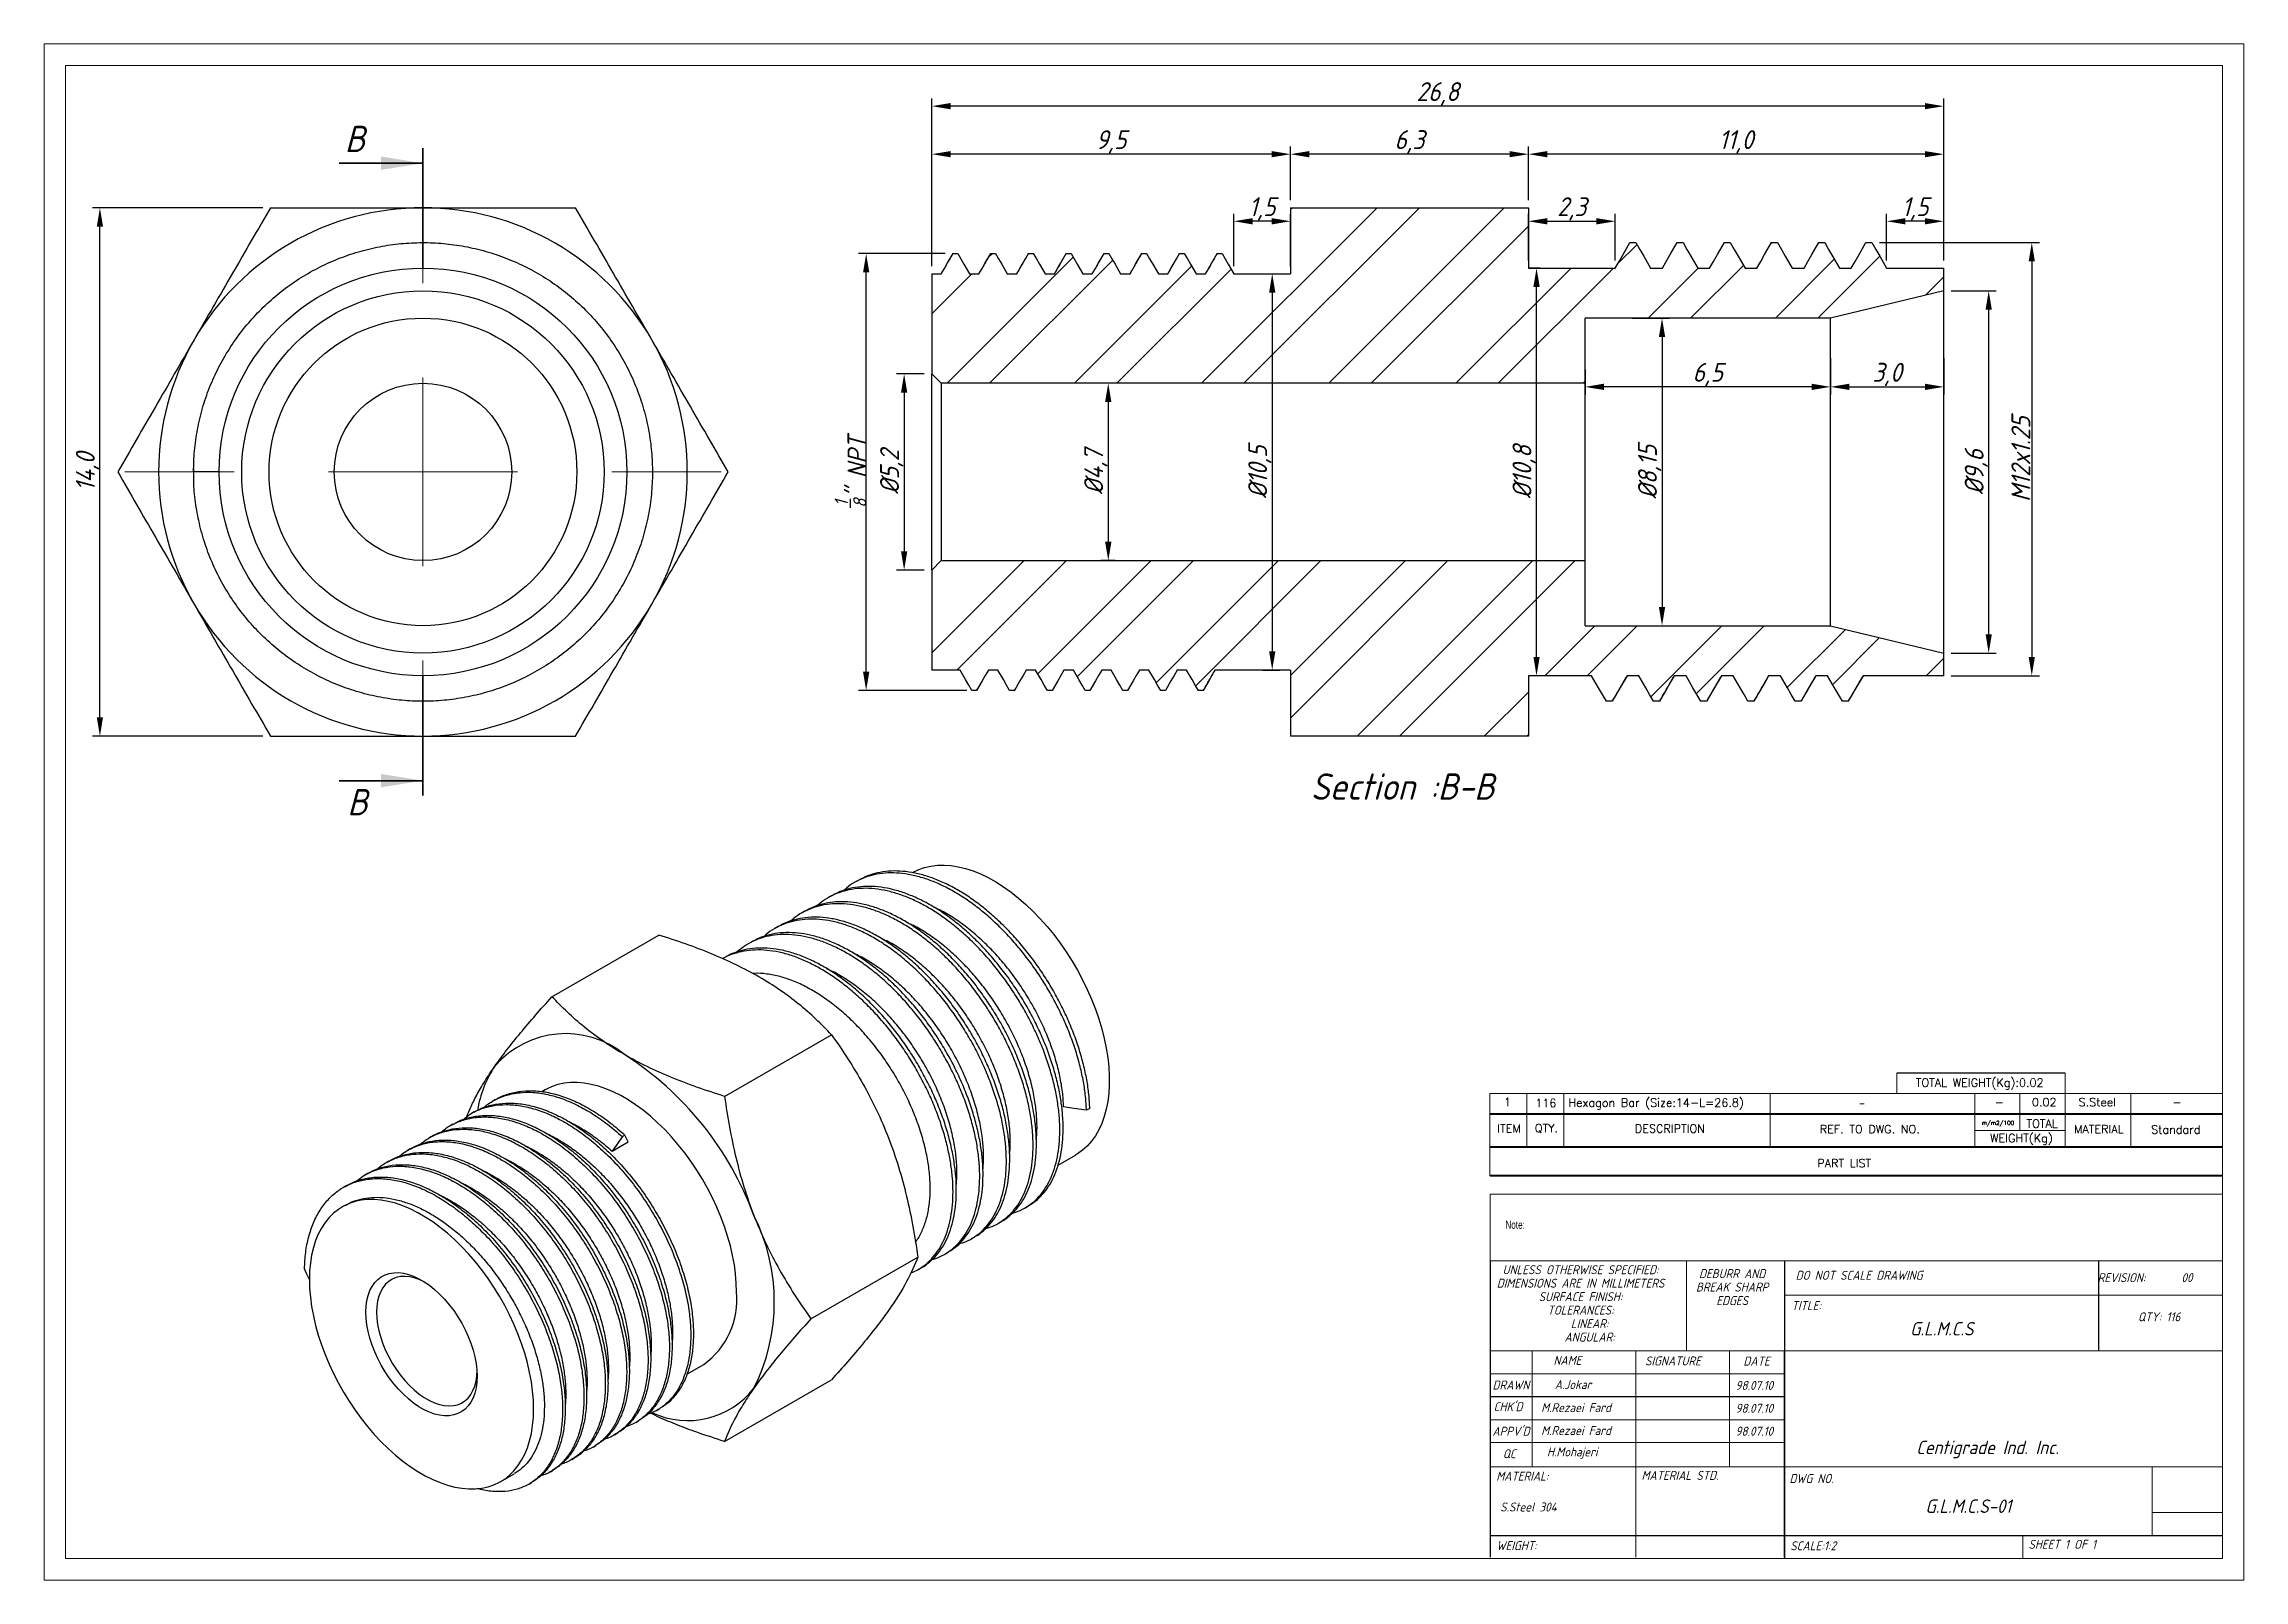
# Model space of a CAD drawing. Header units: millimetres. Extents: x 1412 to 1478, y 568 to 668.
# Drawn here: x 1412.3 to 1470.6, y 568.4 to 609.1 of the extents above; entities that cross this region are included whole.
import ezdxf
from ezdxf.enums import TextEntityAlignment as Align

# ---------------------------------------------------------------- set-up
doc = ezdxf.new("R2010")
doc.units = ezdxf.units.MM
doc.linetypes.add('PHANTOM', pattern=[12.7, 6.35, -1.27, 1.27, -1.27, 1.27, -1.27])
doc.linetypes.add('SLD-Solid', pattern=[0])
doc.layers.add('title', color=7, linetype='Continuous', lineweight=15)
doc.styles.add('GENISO', font='geniso.shx', dxfattribs={"oblique": 15})
doc.styles.add('SLDTEXTSTYLE0', font='TXT', dxfattribs={"width": 0.75})
doc.styles.add('TITLE', font='romans.shx', dxfattribs={"height": 2.5})
doc.dimstyles.new('Scale', dxfattribs={"dimscale": 0.2, "dimtxt": 2.5, "dimasz": 2.5, "dimexe": 1, "dimexo": 1, "dimgap": 0.2, "dimtad": 1, "dimdec": 1, "dimzin": 0, "dimtxsty": 'GENISO', "dimcen": 2.5, "dimclrd": 1, "dimclre": 1, "dimclrt": 7, "dimadec": 0, "dimazin": 0, "dimtfac": 1, "dimtdec": 1, "dimtmove": 0, "dimatfit": 3, "dimfxl": 1, "dimtzin": 0, "dimlwd": -1, "dimlwe": -1, "dimarcsym": 0})
pattern_1 = [(45, (1410.3072, 537.123), (-1.6838, 1.6838), []), (45, (1411.4297, 537.123), (-1.6838, 1.6838), [])]

msp = doc.modelspace()

# ---------------------------------------------------------------- texts
at = {"attachment_point": 5, "style": 'GENISO'}
for s, insert, char_height in [('B', (1420.528, 606.55), 0.7), ('Section :B-B', (1448.277, 589.39), 0.7), ('B', (1420.596, 588.978), 0.7), ('DIMENSIONS ARE IN MILLIMETERS', (1452.99, 576.232), 0.238), ('UNLESS OTHERWISE SPECIFIED:', (1452.99, 576.589), 0.238), ('BREAK SHARP', (1457.004, 576.129), 0.238), ('DEBURR AND', (1457.004, 576.486), 0.238), ('DO NOT SCALE DRAWING', (1460.366, 576.441), 0.238), ('REVISION:       00', (1467.94, 576.379), 0.238), ('SURFACE FINISH:', (1452.99, 575.875), 0.238), ('EDGES', (1457.004, 575.772), 0.238), ('TITLE:', (1458.968, 575.638), 0.238), ('TOLERANCES:', (1452.99, 575.518), 0.238), ('LINEAR:', (1453.231, 575.161), 0.238), ('G.L.M.C.S', (1462.556, 575.025), 0.357), ('\\pi-0.71401,l0.95202,t0.95202;QTY:^I116', (1468.193, 575.341), 0.238), ('ANGULAR:', (1453.231, 574.804), 0.238), ('NAME', (1452.641, 574.187), 0.238), ('SIGNATURE', (1455.437, 574.172), 0.238), ('DATE', (1457.65, 574.167), 0.238), ('DRAWN', (1451.145, 573.534), 0.238), ('A.Jokar', (1452.792, 573.546), 0.238), ('98.07.10', (1457.591, 573.524), 0.238), ("CHK'D", (1451.07, 572.96), 0.238), ('M.Rezaei Fard', (1452.871, 572.935), 0.238), ('98.07.10', (1457.591, 572.917), 0.238), ("APPV'D", (1451.148, 572.31), 0.238), ('M.Rezaei Fard', (1452.871, 572.328), 0.238), ('98.07.10', (1457.591, 572.31), 0.238), ('QC', (1451.101, 571.714), 0.238), ('H.Mohajeri', (1452.77, 571.726), 0.238), ('Centigrade Ind. Inc.', (1463.767, 571.827), 0.35701), ('MATERIAL:', (1451.449, 571.119), 0.238), ('MATERIAL STD.', (1455.622, 571.139), 0.238), ('DWG NO.', (1459.107, 571.057), 0.238), ('S.Steel 304', (1451.609, 570.302), 0.238), ('G.L.M.C.S-01', (1463.26, 570.324), 0.35701), ('WEIGHT:', (1451.297, 569.279), 0.238), ('SCALE:1:2', (1459.15, 569.274), 0.238), ('SHEET 1 OF 1', (1465.746, 569.313), 0.238)]:
    msp.add_mtext(s, dxfattribs=dict(at, insert=insert, char_height=char_height))
at = {"linetype": 'Continuous', "lineweight": 15, "insert": (1451.001, 577.888), "char_height": 0.2142, "attachment_point": 1, "style": 'SLDTEXTSTYLE0'}
msp.add_mtext('Note:', dxfattribs=at)
at = {"layer": 'title', "style": 'TITLE'}
for s, height, p in [('TOTAL WEIGHT(Kg):0.02', 0.2176, (1463.56, 581.531)), ('116', 0.2176, (1452.069, 581.007)), ('-', 0.218, (1464.077, 581.028)), ('0.02', 0.2176, (1465.27, 581.028)), ('S.Steel', 0.2176, (1466.674, 581.028)), ('-', 0.218, (1468.787, 581.028)), ('ITEM', 0.2176, (1451.094, 580.331)), ('QTY.', 0.2176, (1452.087, 580.331)), ('DESCRIPTION', 0.2176, (1455.356, 580.328)), ('REF. TO DWG. NO.', 0.2176, (1460.649, 580.314)), ('m/m2/100', 0.1088, (1464.042, 580.471)), ('TOTAL', 0.2176, (1465.213, 580.46)), ('MATERIAL', 0.2176, (1466.715, 580.314)), ('Standard', 0.2176, (1468.753, 580.302)), ('WEIGHT(Kg)', 0.2176, (1464.666, 580.061)), ('PART LIST', 0.2176, (1459.972, 579.412))]:
    msp.add_text(s, height=height, dxfattribs=at).set_placement(p, align=Align.MIDDLE)
for s, height, p in [('1', 0.218, (1450.963, 580.926)), ('Hexagon Bar (Size:14-L=26.8)', 0.2176, (1452.669, 580.907)), ('-', 0.157, (1460.355, 580.918))]:
    msp.add_text(s, height=height, dxfattribs=at).set_placement(p)

# ---------------------------------------------------------------- blocks, each defined once
blk = doc.blocks.new('SW_CENTERMARKSYMBOL_0')
at = {"color": 0, "linetype": 'Continuous', "lineweight": 0}
for p, q in [((0, 20), (0, 31.6)), ((0, 0), (0, 10)), ((-20, 0), (-31.6, 0)), ((0, 0), (-10, 0)), ((0, 0), (0, -10)), ((0, 0), (10, 0)), ((20, 0), (31.6, 0)), ((0, -20), (0, -31.6))]:
    blk.add_line(p, q, dxfattribs=at)
blk = doc.blocks.new('*D86')
at = {"color": 1, "transparency": 16777216}
for p, q in [((1435.808, 603.177), (1435.808, 607.619)), ((1462.108, 607.419), (1436.308, 607.419)), ((1462.608, 603.327), (1462.608, 607.619))]:
    blk.add_line(p, q, dxfattribs=at)
for points in [[(1436.308, 607.502), (1436.308, 607.335), (1435.808, 607.419)], [(1462.108, 607.502), (1462.108, 607.335), (1462.608, 607.419)]]:
    blk.add_solid(points, dxfattribs=at)
at = {"layer": 'Defpoints', "color": 0, "transparency": 16777216}
for p in [(1435.808, 607.419), (1462.608, 603.127), (1435.808, 602.977)]:
    blk.add_point(p, dxfattribs=at)
at = {"color": 7, "transparency": 16777216, "insert": (1449.208, 607.746), "char_height": 0.5, "attachment_point": 5, "style": 'GENISO'}
blk.add_mtext('26,8', dxfattribs=at)
blk = doc.blocks.new('*D77')
at = {"color": 1, "transparency": 16777216}
for p, q in [((1451.608, 604.927), (1451.608, 606.346)), ((1462.108, 606.146), (1452.108, 606.146)), ((1462.608, 603.327), (1462.608, 606.346))]:
    blk.add_line(p, q, dxfattribs=at)
for points in [[(1452.108, 606.229), (1452.108, 606.063), (1451.608, 606.146)], [(1462.108, 606.229), (1462.108, 606.063), (1462.608, 606.146)]]:
    blk.add_solid(points, dxfattribs=at)
at = {"layer": 'Defpoints', "color": 0, "transparency": 16777216}
for p in [(1451.608, 606.146), (1451.608, 604.727), (1462.608, 603.127)]:
    blk.add_point(p, dxfattribs=at)
at = {"color": 7, "transparency": 16777216, "insert": (1457.108, 606.473), "char_height": 0.5, "attachment_point": 5, "style": 'GENISO'}
blk.add_mtext('11,0', dxfattribs=at)
blk = doc.blocks.new('*D78')
at = {"color": 1, "transparency": 16777216}
for p, q in [((1445.308, 604.927), (1445.308, 606.346)), ((1451.108, 606.146), (1445.808, 606.146)), ((1451.608, 604.927), (1451.608, 606.346))]:
    blk.add_line(p, q, dxfattribs=at)
for points in [[(1445.808, 606.229), (1445.808, 606.063), (1445.308, 606.146)], [(1451.108, 606.229), (1451.108, 606.063), (1451.608, 606.146)]]:
    blk.add_solid(points, dxfattribs=at)
at = {"layer": 'Defpoints', "color": 0, "transparency": 16777216}
for p in [(1445.308, 606.146), (1445.308, 604.727), (1451.608, 604.727)]:
    blk.add_point(p, dxfattribs=at)
at = {"color": 7, "transparency": 16777216, "insert": (1448.458, 606.473), "char_height": 0.5, "attachment_point": 5, "style": 'GENISO'}
blk.add_mtext('6,3', dxfattribs=at)
blk = doc.blocks.new('*D76')
at = {"color": 1, "transparency": 16777216}
for p, q in [((1435.808, 603.177), (1435.808, 606.346)), ((1444.808, 606.146), (1436.308, 606.146)), ((1445.308, 604.927), (1445.308, 606.346))]:
    blk.add_line(p, q, dxfattribs=at)
for points in [[(1436.308, 606.229), (1436.308, 606.063), (1435.808, 606.146)], [(1444.808, 606.229), (1444.808, 606.063), (1445.308, 606.146)]]:
    blk.add_solid(points, dxfattribs=at)
at = {"layer": 'Defpoints', "color": 0, "transparency": 16777216}
for p in [(1435.808, 606.146), (1445.308, 604.727), (1435.808, 602.977)]:
    blk.add_point(p, dxfattribs=at)
at = {"color": 7, "transparency": 16777216, "insert": (1440.558, 606.473), "char_height": 0.5, "attachment_point": 5, "style": 'GENISO'}
blk.add_mtext('9,5', dxfattribs=at)
blk = doc.blocks.new('*D79')
at = {"color": 1, "transparency": 16777216}
for p, q in [((1443.808, 603.177), (1443.808, 604.569)), ((1444.808, 604.369), (1444.308, 604.369)), ((1445.308, 603.177), (1445.308, 604.569))]:
    blk.add_line(p, q, dxfattribs=at)
for points in [[(1444.308, 604.452), (1444.308, 604.285), (1443.808, 604.369)], [(1444.808, 604.452), (1444.808, 604.285), (1445.308, 604.369)]]:
    blk.add_solid(points, dxfattribs=at)
at = {"layer": 'Defpoints', "color": 0, "transparency": 16777216}
for p in [(1443.808, 604.369), (1443.808, 602.977), (1445.308, 602.977)]:
    blk.add_point(p, dxfattribs=at)
at = {"color": 7, "transparency": 16777216, "insert": (1444.558, 604.696), "char_height": 0.5, "attachment_point": 5, "style": 'GENISO'}
blk.add_mtext('1,5', dxfattribs=at)
blk = doc.blocks.new('*D80')
at = {"color": 1, "transparency": 16777216}
for p, q in [((1451.608, 603.327), (1451.608, 604.569)), ((1452.108, 604.369), (1453.408, 604.369)), ((1453.908, 603.327), (1453.908, 604.569))]:
    blk.add_line(p, q, dxfattribs=at)
for points in [[(1452.108, 604.452), (1452.108, 604.285), (1451.608, 604.369)], [(1453.408, 604.452), (1453.408, 604.285), (1453.908, 604.369)]]:
    blk.add_solid(points, dxfattribs=at)
at = {"layer": 'Defpoints', "color": 0, "transparency": 16777216}
for p in [(1453.908, 604.369), (1451.608, 603.127), (1453.908, 603.127)]:
    blk.add_point(p, dxfattribs=at)
at = {"color": 7, "transparency": 16777216, "insert": (1452.758, 604.696), "char_height": 0.5, "attachment_point": 5, "style": 'GENISO'}
blk.add_mtext('2,3', dxfattribs=at)
blk = doc.blocks.new('*D81')
at = {"color": 1, "transparency": 16777216}
for p, q in [((1441.092, 600.077), (1440.282, 600.077)), ((1440.482, 599.577), (1440.482, 595.877)), ((1440.669, 595.377), (1440.282, 595.377))]:
    blk.add_line(p, q, dxfattribs=at)
for points in [[(1440.398, 599.577), (1440.565, 599.577), (1440.482, 600.077)], [(1440.398, 595.877), (1440.565, 595.877), (1440.482, 595.377)]]:
    blk.add_solid(points, dxfattribs=at)
at = {"layer": 'Defpoints', "color": 0, "transparency": 16777216}
for p in [(1441.292, 600.077), (1440.482, 595.377), (1440.869, 595.377)]:
    blk.add_point(p, dxfattribs=at)
at = {"color": 7, "transparency": 16777216, "insert": (1440.154, 597.727), "char_height": 0.5, "attachment_point": 5, "rotation": 90, "style": 'GENISO'}
blk.add_mtext('%%C4,7', dxfattribs=at)
blk = doc.blocks.new('*D82')
at = {"color": 1, "transparency": 16777216}
for p, q in [((1454.36, 601.802), (1455.348, 601.802)), ((1455.148, 601.302), (1455.148, 594.152)), ((1454.36, 593.652), (1455.348, 593.652))]:
    blk.add_line(p, q, dxfattribs=at)
for points in [[(1455.064, 601.302), (1455.231, 601.302), (1455.148, 601.802)], [(1455.064, 594.152), (1455.231, 594.152), (1455.148, 593.652)]]:
    blk.add_solid(points, dxfattribs=at)
at = {"layer": 'Defpoints', "color": 0, "transparency": 16777216}
for p in [(1454.16, 601.802), (1454.16, 593.652), (1455.148, 593.652)]:
    blk.add_point(p, dxfattribs=at)
at = {"color": 7, "transparency": 16777216, "insert": (1454.82, 597.727), "char_height": 0.5, "attachment_point": 5, "rotation": 90, "style": 'GENISO'}
blk.add_mtext('%%C8,15', dxfattribs=at)
blk = doc.blocks.new('*D83')
at = {"color": 1, "transparency": 16777216}
for p, q in [((1462.808, 602.527), (1463.999, 602.527)), ((1463.799, 593.427), (1463.799, 602.027)), ((1462.808, 592.927), (1463.999, 592.927))]:
    blk.add_line(p, q, dxfattribs=at)
for points in [[(1463.716, 602.027), (1463.882, 602.027), (1463.799, 602.527)], [(1463.716, 593.427), (1463.882, 593.427), (1463.799, 592.927)]]:
    blk.add_solid(points, dxfattribs=at)
at = {"layer": 'Defpoints', "color": 0, "transparency": 16777216}
for p in [(1462.608, 602.527), (1463.799, 602.527), (1462.608, 592.927)]:
    blk.add_point(p, dxfattribs=at)
at = {"color": 7, "transparency": 16777216, "insert": (1463.472, 597.727), "char_height": 0.5, "attachment_point": 5, "rotation": 90, "style": 'GENISO'}
blk.add_mtext('%%C9,6', dxfattribs=at)
blk = doc.blocks.new('*D84')
at = {"color": 1, "transparency": 16777216}
for p, q in [((1460.905, 603.804), (1465.14, 603.804)), ((1464.94, 603.304), (1464.94, 592.827)), ((1462.808, 592.327), (1465.14, 592.327))]:
    blk.add_line(p, q, dxfattribs=at)
for points in [[(1464.856, 603.304), (1465.023, 603.304), (1464.94, 603.804)], [(1464.856, 592.827), (1465.023, 592.827), (1464.94, 592.327)]]:
    blk.add_solid(points, dxfattribs=at)
at = {"layer": 'Defpoints', "color": 0, "transparency": 16777216}
for p in [(1460.705, 603.804), (1462.608, 592.327), (1464.94, 592.327)]:
    blk.add_point(p, dxfattribs=at)
at = {"color": 7, "transparency": 16777216, "insert": (1464.65, 598.066), "char_height": 0.5, "attachment_point": 5, "rotation": 90, "style": 'GENISO'}
blk.add_mtext('M12x1.25', dxfattribs=at)
blk = doc.blocks.new('*D85')
at = {"color": 1, "transparency": 16777216}
for p, q in [((1444.574, 602.977), (1445.024, 602.977)), ((1444.824, 602.477), (1444.824, 592.977)), ((1444.574, 592.477), (1445.024, 592.477))]:
    blk.add_line(p, q, dxfattribs=at)
for points in [[(1444.741, 602.477), (1444.908, 602.477), (1444.824, 602.977)], [(1444.741, 592.977), (1444.908, 592.977), (1444.824, 592.477)]]:
    blk.add_solid(points, dxfattribs=at)
at = {"layer": 'Defpoints', "color": 0, "transparency": 16777216}
for p in [(1444.374, 602.977), (1444.374, 592.477), (1444.824, 592.477)]:
    blk.add_point(p, dxfattribs=at)
at = {"color": 7, "transparency": 16777216, "insert": (1444.497, 597.727), "char_height": 0.5, "attachment_point": 5, "rotation": 90, "style": 'GENISO'}
blk.add_mtext('%%C10,5', dxfattribs=at)
blk = doc.blocks.new('*D87')
at = {"color": 1, "transparency": 16777216}
for p, q in [((1451.917, 603.127), (1451.624, 603.127)), ((1451.824, 592.827), (1451.824, 602.627)), ((1452.245, 592.327), (1451.624, 592.327))]:
    blk.add_line(p, q, dxfattribs=at)
for points in [[(1451.741, 602.627), (1451.908, 602.627), (1451.824, 603.127)], [(1451.741, 592.827), (1451.908, 592.827), (1451.824, 592.327)]]:
    blk.add_solid(points, dxfattribs=at)
at = {"layer": 'Defpoints', "color": 0, "transparency": 16777216}
for p in [(1451.824, 603.127), (1452.117, 603.127), (1452.445, 592.327)]:
    blk.add_point(p, dxfattribs=at)
at = {"color": 7, "transparency": 16777216, "insert": (1451.497, 597.727), "char_height": 0.5, "attachment_point": 5, "rotation": 90, "style": 'GENISO'}
blk.add_mtext('%%C10,8', dxfattribs=at)
blk = doc.blocks.new('*D88')
at = {"color": 1, "transparency": 16777216}
for p, q in [((1435.608, 600.327), (1434.876, 600.327)), ((1435.076, 599.827), (1435.076, 595.627)), ((1435.608, 595.127), (1434.876, 595.127))]:
    blk.add_line(p, q, dxfattribs=at)
for points in [[(1434.993, 599.827), (1435.159, 599.827), (1435.076, 600.327)], [(1434.993, 595.627), (1435.159, 595.627), (1435.076, 595.127)]]:
    blk.add_solid(points, dxfattribs=at)
at = {"layer": 'Defpoints', "color": 0, "transparency": 16777216}
for p in [(1435.808, 600.327), (1435.076, 595.127), (1435.808, 595.127)]:
    blk.add_point(p, dxfattribs=at)
at = {"color": 7, "transparency": 16777216, "insert": (1434.748, 597.727), "char_height": 0.5, "attachment_point": 5, "rotation": 90, "style": 'GENISO'}
blk.add_mtext('%%C5,2', dxfattribs=at)
blk = doc.blocks.new('*D89')
at = {"color": 1, "transparency": 16777216}
for p, q in [((1461.095, 603.327), (1461.095, 604.569)), ((1462.108, 604.369), (1461.595, 604.369)), ((1462.608, 603.327), (1462.608, 604.569))]:
    blk.add_line(p, q, dxfattribs=at)
for points in [[(1461.595, 604.452), (1461.595, 604.285), (1461.095, 604.369)], [(1462.108, 604.452), (1462.108, 604.285), (1462.608, 604.369)]]:
    blk.add_solid(points, dxfattribs=at)
at = {"layer": 'Defpoints', "color": 0, "transparency": 16777216}
for p in [(1461.095, 604.369), (1461.095, 603.127), (1462.608, 603.127)]:
    blk.add_point(p, dxfattribs=at)
at = {"color": 7, "transparency": 16777216, "insert": (1461.851, 604.696), "char_height": 0.5, "attachment_point": 5, "style": 'GENISO'}
blk.add_mtext('1,5', dxfattribs=at)
blk = doc.blocks.new('*D90')
at = {"color": 1, "transparency": 16777216}
for p, q in [((1436.163, 603.513), (1433.87, 603.513)), ((1434.07, 592.436), (1434.07, 603.013)), ((1436.733, 591.936), (1433.87, 591.936))]:
    blk.add_line(p, q, dxfattribs=at)
for points in [[(1433.987, 603.013), (1434.154, 603.013), (1434.07, 603.513)], [(1433.987, 592.436), (1434.154, 592.436), (1434.07, 591.936)]]:
    blk.add_solid(points, dxfattribs=at)
at = {"layer": 'Defpoints', "color": 0, "transparency": 16777216}
for p in [(1434.07, 603.513), (1436.363, 603.513), (1436.933, 591.936)]:
    blk.add_point(p, dxfattribs=at)
at = {"color": 7, "transparency": 16777216, "insert": (1433.657, 597.724), "char_height": 0.5, "attachment_point": 5, "rotation": 90, "style": 'GENISO'}
blk.add_mtext('{\\H0.7x;\\S1/8;}" NPT', dxfattribs=at)
blk = doc.blocks.new('*D91')
at = {"color": 1, "transparency": 16777216}
for p, q in [((1453.108, 600.437), (1453.108, 599.781)), ((1459.608, 600.437), (1459.608, 599.781)), ((1459.108, 599.981), (1453.608, 599.981))]:
    blk.add_line(p, q, dxfattribs=at)
for points in [[(1453.608, 600.065), (1453.608, 599.898), (1453.108, 599.981)], [(1459.108, 600.065), (1459.108, 599.898), (1459.608, 599.981)]]:
    blk.add_solid(points, dxfattribs=at)
at = {"layer": 'Defpoints', "color": 0, "transparency": 16777216}
for p in [(1453.108, 600.637), (1459.608, 600.637), (1453.108, 599.981)]:
    blk.add_point(p, dxfattribs=at)
at = {"color": 7, "transparency": 16777216, "insert": (1456.358, 600.309), "char_height": 0.5, "attachment_point": 5, "style": 'GENISO'}
blk.add_mtext('6,5', dxfattribs=at)
blk = doc.blocks.new('*D92')
at = {"color": 1, "transparency": 16777216}
for p, q in [((1459.608, 600.739), (1459.608, 599.781)), ((1462.608, 600.739), (1462.608, 599.781)), ((1460.108, 599.981), (1462.108, 599.981))]:
    blk.add_line(p, q, dxfattribs=at)
for points in [[(1460.108, 600.065), (1460.108, 599.898), (1459.608, 599.981)], [(1462.108, 600.065), (1462.108, 599.898), (1462.608, 599.981)]]:
    blk.add_solid(points, dxfattribs=at)
at = {"layer": 'Defpoints', "color": 0, "transparency": 16777216}
for p in [(1459.608, 600.939), (1462.608, 600.939), (1462.608, 599.981)]:
    blk.add_point(p, dxfattribs=at)
at = {"color": 7, "transparency": 16777216, "insert": (1461.108, 600.309), "char_height": 0.5, "attachment_point": 5, "style": 'GENISO'}
blk.add_mtext('3,0', dxfattribs=at)
blk = doc.blocks.new('*D93')
at = {"color": 1, "transparency": 16777216}
for p, q in [((1418.092, 604.727), (1413.577, 604.727)), ((1413.777, 591.227), (1413.777, 604.227)), ((1418.092, 590.727), (1413.577, 590.727))]:
    blk.add_line(p, q, dxfattribs=at)
for points in [[(1413.694, 604.227), (1413.86, 604.227), (1413.777, 604.727)], [(1413.694, 591.227), (1413.86, 591.227), (1413.777, 590.727)]]:
    blk.add_solid(points, dxfattribs=at)
at = {"layer": 'Defpoints', "color": 0, "transparency": 16777216}
for p in [(1413.777, 604.727), (1418.292, 604.727), (1418.292, 590.727)]:
    blk.add_point(p, dxfattribs=at)
at = {"color": 7, "transparency": 16777216, "insert": (1413.45, 597.727), "char_height": 0.5, "attachment_point": 5, "rotation": 90, "style": 'GENISO'}
blk.add_mtext('14,0', dxfattribs=at)

# ---------------------------------------------------------------- dimensions: what is measured, and where the dimension line sits
for base, p1, p2, picture, middle in [((1435.808, 607.419), (1462.608, 603.127), (1435.808, 602.977), '*D86', (1449.208, 607.746)), ((1435.808, 606.146), (1445.308, 604.727), (1435.808, 602.977), '*D76', (1440.558, 606.473)), ((1445.308, 606.146), (1451.608, 604.727), (1445.308, 604.727), '*D78', (1448.458, 606.473)), ((1451.608, 606.146), (1462.608, 603.127), (1451.608, 604.727), '*D77', (1457.108, 606.473)), ((1443.808, 604.369), (1445.308, 602.977), (1443.808, 602.977), '*D79', (1444.558, 604.696)), ((1453.908, 604.369), (1451.608, 603.127), (1453.908, 603.127), '*D80', (1452.758, 604.696)), ((1461.095, 604.369), (1462.608, 603.127), (1461.095, 603.127), '*D89', (1461.851, 604.696)), ((1462.608, 599.981), (1459.608, 600.939), (1462.608, 600.939), '*D92', (1461.108, 600.309)), ((1453.108, 599.981), (1459.608, 600.637), (1453.108, 600.637), '*D91', (1456.358, 600.309))]:
    dim = msp.add_linear_dim(base=base, p1=p1, p2=p2, dimstyle='Scale')
    dim.commit()
    dim.dimension.update_dxf_attribs({"geometry": picture, "text_midpoint": middle})
dim = msp.add_linear_dim(base=(1413.777, 604.727), p1=(1418.292, 590.727), p2=(1418.292, 604.727), angle=90, dimstyle='Scale')
dim.commit()
dim.dimension.update_dxf_attribs({"geometry": '*D93', "text_midpoint": (1413.45, 597.727)})
for base, p1, p2, text, picture, middle in [((1464.94, 592.327), (1460.705, 603.804), (1462.608, 592.327), 'M12x1.25', '*D84', (1464.65, 598.066)), ((1434.07, 603.513), (1436.933, 591.936), (1436.363, 603.513), '{\\H0.7x;\\S1/8;}" NPT', '*D90', (1433.657, 597.724)), ((1451.824, 603.127), (1452.445, 592.327), (1452.117, 603.127), '%%C<>', '*D87', (1451.497, 597.727)), ((1444.824, 592.477), (1444.374, 602.977), (1444.374, 592.477), '%%C<>', '*D85', (1444.497, 597.727)), ((1463.799, 602.527), (1462.608, 592.927), (1462.608, 602.527), '%%C<>', '*D83', (1463.472, 597.727)), ((1455.148, 593.652), (1454.16, 601.802), (1454.16, 593.652), '%%C8,15', '*D82', (1454.82, 597.727)), ((1435.076, 595.127), (1435.808, 600.327), (1435.808, 595.127), '%%C<>', '*D88', (1434.748, 597.727)), ((1440.482, 595.377), (1441.292, 600.077), (1440.869, 595.377), '%%C<>', '*D81', (1440.154, 597.727))]:
    dim = msp.add_linear_dim(base=base, p1=p1, p2=p2, angle=90, text=text, dimstyle='Scale')
    dim.commit()
    dim.dimension.update_dxf_attribs({"geometry": picture, "text_midpoint": middle})

# ---------------------------------------------------------------- hatches: boundary and pattern name
at = {"linetype": 'Continuous', "lineweight": 18}
h = msp.add_hatch(dxfattribs=at)
h.set_pattern_fill('ANSI32', color=256, scale=0.25, style=0)
h.set_pattern_definition(pattern_1)
h.paths.add_polyline_path([(1445.308, 602.977), (1443.808, 602.977), (1443.495, 603.519), (1443.37, 603.519), (1443.058, 602.977), (1442.808, 602.977), (1442.495, 603.519), (1442.37, 603.519), (1442.058, 602.977), (1441.808, 602.977), (1441.495, 603.519), (1441.37, 603.519), (1441.058, 602.977), (1440.808, 602.977), (1440.495, 603.519), (1440.37, 603.519), (1440.058, 602.977), (1439.808, 602.977), (1439.495, 603.519), (1439.37, 603.519), (1439.058, 602.977), (1438.808, 602.977), (1438.495, 603.519), (1438.37, 603.519), (1438.058, 602.977), (1437.808, 602.977), (1437.495, 603.519), (1437.37, 603.519), (1437.058, 602.977), (1436.808, 602.977), (1436.495, 603.519), (1436.37, 603.519), (1436.058, 602.977), (1435.808, 602.977), (1435.808, 600.327), (1436.058, 600.077), (1453.108, 600.077), (1453.108, 601.802), (1459.608, 601.802), (1462.608, 602.527), (1462.608, 603.127), (1461.095, 603.127), (1460.705, 603.804), (1460.548, 603.804), (1460.158, 603.127), (1459.845, 603.127), (1459.455, 603.804), (1459.298, 603.804), (1458.908, 603.127), (1458.595, 603.127), (1458.205, 603.804), (1458.048, 603.804), (1457.658, 603.127), (1457.345, 603.127), (1456.955, 603.804), (1456.798, 603.804), (1456.408, 603.127), (1456.095, 603.127), (1455.705, 603.804), (1455.548, 603.804), (1455.158, 603.127), (1454.845, 603.127), (1454.455, 603.804), (1454.298, 603.804), (1453.908, 603.127), (1451.608, 603.127), (1451.608, 604.727), (1445.308, 604.727)], flags=0)
h = msp.add_hatch(dxfattribs=at)
h.set_pattern_fill('ANSI32', color=256, scale=0.25, style=0)
h.set_pattern_definition(pattern_1)
h.paths.add_polyline_path([(1445.308, 590.727), (1451.608, 590.727), (1451.608, 592.327), (1453.283, 592.327), (1453.673, 591.651), (1453.83, 591.651), (1454.22, 592.327), (1454.533, 592.327), (1454.923, 591.651), (1455.08, 591.651), (1455.47, 592.327), (1455.783, 592.327), (1456.173, 591.651), (1456.33, 591.651), (1456.72, 592.327), (1457.033, 592.327), (1457.423, 591.651), (1457.58, 591.651), (1457.97, 592.327), (1458.283, 592.327), (1458.673, 591.651), (1458.83, 591.651), (1459.22, 592.327), (1459.533, 592.327), (1459.923, 591.651), (1460.08, 591.651), (1460.47, 592.327), (1462.608, 592.327), (1462.608, 592.927), (1459.608, 593.652), (1453.108, 593.652), (1453.108, 595.377), (1436.058, 595.377), (1435.808, 595.127), (1435.808, 592.477), (1436.558, 592.477), (1436.87, 591.936), (1436.995, 591.936), (1437.308, 592.477), (1437.558, 592.477), (1437.87, 591.936), (1437.995, 591.936), (1438.308, 592.477), (1438.558, 592.477), (1438.87, 591.936), (1438.995, 591.936), (1439.308, 592.477), (1439.558, 592.477), (1439.87, 591.936), (1439.995, 591.936), (1440.308, 592.477), (1440.558, 592.477), (1440.87, 591.936), (1440.995, 591.936), (1441.308, 592.477), (1441.558, 592.477), (1441.87, 591.936), (1441.995, 591.936), (1442.308, 592.477), (1442.558, 592.477), (1442.87, 591.936), (1442.995, 591.936), (1443.308, 592.477), (1445.308, 592.477)], flags=0)

# ---------------------------------------------------------------- linework, layer by layer
at = {"linetype": 'PHANTOM', "lineweight": 35}
for p, q in [((1422.333, 603.129), (1422.333, 606.304)), ((1422.333, 589.15), (1422.333, 592.327))]:
    msp.add_line(p, q, dxfattribs=at)
at = {"linetype": 'Continuous', "lineweight": 35}
for p, q in [((1420.111, 605.907), (1422.333, 605.907)), ((1420.111, 589.547), (1422.333, 589.547))]:
    msp.add_line(p, q, dxfattribs=at)
at = {"linetype": 'Continuous', "lineweight": 25}
for p, q in [((1445.308, 604.727), (1445.308, 602.977)), ((1445.308, 604.727), (1451.608, 604.727)), ((1451.608, 604.727), (1451.608, 603.127)), ((1454.298, 603.804), (1454.455, 603.804)), ((1455.548, 603.804), (1455.705, 603.804)), ((1456.798, 603.804), (1456.955, 603.804)), ((1458.048, 603.804), (1458.205, 603.804)), ((1459.298, 603.804), (1459.455, 603.804)), ((1460.548, 603.804), (1460.705, 603.804)), ((1436.363, 603.51), (1436.37, 603.519)), ((1436.37, 603.519), (1436.495, 603.519)), ((1437.37, 603.519), (1437.495, 603.519)), ((1438.363, 603.508), (1438.37, 603.519)), ((1438.37, 603.519), (1438.495, 603.519)), ((1439.37, 603.519), (1439.495, 603.519)), ((1440.363, 603.507), (1440.37, 603.519)), ((1440.37, 603.519), (1440.495, 603.519)), ((1441.37, 603.519), (1441.495, 603.519)), ((1442.37, 603.519), (1442.495, 603.519)), ((1443.37, 603.519), (1443.495, 603.519)), ((1451.608, 603.127), (1453.908, 603.127)), ((1454.845, 603.127), (1455.158, 603.127)), ((1456.095, 603.127), (1456.408, 603.127)), ((1457.345, 603.127), (1457.658, 603.127)), ((1458.595, 603.127), (1458.908, 603.127)), ((1459.845, 603.127), (1460.158, 603.127)), ((1461.095, 603.127), (1462.608, 603.127)), ((1462.608, 602.527), (1462.608, 603.127)), ((1435.808, 602.977), (1435.808, 600.327)), ((1435.808, 602.977), (1436.058, 602.977)), ((1436.808, 602.977), (1437.058, 602.977)), ((1437.808, 602.977), (1438.058, 602.977)), ((1438.808, 602.977), (1439.058, 602.977)), ((1439.808, 602.977), (1440.058, 602.977)), ((1440.808, 602.977), (1441.058, 602.977)), ((1441.808, 602.977), (1442.058, 602.977)), ((1442.808, 602.977), (1443.058, 602.977)), ((1443.808, 602.977), (1445.308, 602.977)), ((1462.608, 602.527), (1459.608, 601.802)), ((1462.608, 592.927), (1462.608, 602.527)), ((1459.608, 601.802), (1453.108, 601.802)), ((1453.108, 600.077), (1453.108, 601.802)), ((1459.608, 593.652), (1459.608, 601.802)), ((1435.808, 600.327), (1436.058, 600.077)), ((1435.808, 595.127), (1435.808, 600.327)), ((1453.108, 600.077), (1436.058, 600.077)), ((1436.058, 600.077), (1436.058, 595.377)), ((1453.108, 595.377), (1453.108, 600.077)), ((1416.933, 597.727), (1416.257, 597.727)), ((1436.058, 595.377), (1435.808, 595.127)), ((1435.808, 595.127), (1435.808, 592.477)), ((1436.058, 595.377), (1453.108, 595.377)), ((1453.108, 593.652), (1453.108, 595.377)), ((1453.108, 593.652), (1459.608, 593.652)), ((1459.608, 593.652), (1462.608, 592.927)), ((1462.608, 592.327), (1462.608, 592.927)), ((1436.558, 592.477), (1435.808, 592.477)), ((1437.558, 592.477), (1437.308, 592.477)), ((1438.558, 592.477), (1438.308, 592.477)), ((1439.558, 592.477), (1439.308, 592.477)), ((1440.558, 592.477), (1440.308, 592.477)), ((1441.558, 592.477), (1441.308, 592.477)), ((1442.558, 592.477), (1442.308, 592.477)), ((1445.308, 592.477), (1443.308, 592.477)), ((1445.308, 592.477), (1445.308, 590.727)), ((1453.283, 592.327), (1451.608, 592.327)), ((1451.608, 592.327), (1451.608, 590.727)), ((1454.533, 592.327), (1454.22, 592.327)), ((1455.783, 592.327), (1455.47, 592.327)), ((1457.033, 592.327), (1456.72, 592.327)), ((1458.283, 592.327), (1457.97, 592.327)), ((1459.533, 592.327), (1459.22, 592.327)), ((1462.608, 592.327), (1460.47, 592.327)), ((1436.995, 591.936), (1436.87, 591.936)), ((1437.995, 591.936), (1437.87, 591.936)), ((1438.995, 591.936), (1438.87, 591.936)), ((1439.995, 591.936), (1439.87, 591.936)), ((1440.995, 591.936), (1440.87, 591.936)), ((1441.995, 591.936), (1441.87, 591.936)), ((1442.995, 591.936), (1442.87, 591.936)), ((1442.995, 591.936), (1443.002, 591.951)), ((1453.83, 591.651), (1453.673, 591.651)), ((1453.84, 591.669), (1453.83, 591.651)), ((1455.08, 591.651), (1454.923, 591.651)), ((1455.09, 591.663), (1455.08, 591.651)), ((1456.33, 591.651), (1456.173, 591.651)), ((1456.34, 591.666), (1456.33, 591.651)), ((1457.58, 591.651), (1457.423, 591.651)), ((1458.83, 591.651), (1458.673, 591.651)), ((1458.84, 591.664), (1458.83, 591.651)), ((1460.08, 591.651), (1459.923, 591.651)), ((1460.09, 591.666), (1460.08, 591.651)), ((1451.608, 590.727), (1445.308, 590.727)), ((1433.859, 586.905), (1433.771, 586.854)), ((1433.152, 586.497), (1433.064, 586.446)), ((1431.738, 585.68), (1431.649, 585.629)), ((1432.445, 586.089), (1432.357, 586.038)), ((1425.75, 583.823), (1428.578, 585.455)), ((1431.031, 585.272), (1430.942, 585.221)), ((1430.323, 584.864), (1430.267, 584.831)), ((1430.322, 581.183), (1433.15, 582.816)), ((1424.256, 581.098), (1424.185, 581.057)), ((1425.568, 581.355), (1425.48, 581.304)), ((1423.125, 580.444), (1423.054, 580.404)), ((1423.69, 580.771), (1423.619, 580.73)), ((1439.992, 580.864), (1439.904, 580.813)), ((1421.993, 579.791), (1421.922, 579.75)), ((1422.559, 580.118), (1422.488, 580.077)), ((1427.613, 580.115), (1427.341, 579.731)), ((1427.341, 579.731), (1427.765, 579.976)), ((1427.683, 580.156), (1427.613, 580.115)), ((1427.765, 579.976), (1427.683, 580.156)), ((1421.427, 579.465), (1421.357, 579.424)), ((1439.151, 579.359), (1439.614, 579.626)), ((1420.296, 578.812), (1420.225, 578.771)), ((1420.862, 579.138), (1420.791, 579.097)), ((1420.265, 578.294), (1420.194, 578.253)), ((1438.278, 578.23), (1438.367, 578.281)), ((1436.864, 577.413), (1436.952, 577.464)), ((1437.571, 577.822), (1437.659, 577.873)), ((1432.608, 575.291), (1435.437, 576.923)), ((1436.157, 577.005), (1436.245, 577.056)), ((1435.45, 576.597), (1435.538, 576.648)), ((1429.323, 573.824), (1429.768, 574.08)), ((1430.322, 572.038), (1433.15, 573.671)), ((1428.535, 572.869), (1428.605, 572.909)), ((1427.404, 572.216), (1427.474, 572.256)), ((1427.969, 572.542), (1428.04, 572.583)), ((1426.272, 571.562), (1426.343, 571.603)), ((1426.838, 571.889), (1426.909, 571.93)), ((1424.394, 570.978), (1424.748, 571.182)), ((1425.706, 571.236), (1425.777, 571.277)), ((1425.141, 570.909), (1425.211, 570.95))]:
    msp.add_line(p, q, dxfattribs=at)
for p, q in [((1465.822, 581.8), (1461.364, 581.8)), ((1450.596, 576.829), (1450.596, 568.974)), ((1458.393, 576.829), (1458.393, 568.939)), ((1466.717, 574.437), (1466.717, 576.829)), ((1458.393, 568.974), (1458.393, 574.437)), ((1458.393, 573.223), (1450.596, 573.223)), ((1450.596, 569.546), (1469.989, 569.546))]:
    msp.add_line(p, q)
at = {"linetype": 'SLD-Solid', "lineweight": 15}
for p, q in [((1450.596, 578.592), (1469.989, 578.592)), ((1450.596, 578.592), (1450.596, 576.829)), ((1450.596, 576.829), (1469.989, 576.829)), ((1455.794, 576.829), (1455.794, 574.437)), ((1469.989, 575.918), (1458.393, 575.918)), ((1469.989, 574.437), (1450.596, 574.437)), ((1451.71, 574.437), (1451.71, 571.366)), ((1454.451, 574.437), (1454.451, 568.974)), ((1456.936, 574.437), (1456.936, 571.366)), ((1458.393, 573.83), (1450.596, 573.83)), ((1458.393, 572.616), (1450.596, 572.616)), ((1458.393, 572.009), (1450.596, 572.009)), ((1452.081, 571.366), (1450.596, 571.366)), ((1452.081, 571.366), (1469.989, 571.366)), ((1468.132, 569.546), (1468.132, 571.366)), ((1469.989, 570.153), (1468.132, 570.153)), ((1464.705, 568.939), (1464.705, 569.546))]:
    msp.add_line(p, q, dxfattribs=at)
for points in [[(1412.297, 609.066), (1470.56, 609.066), (1470.56, 568.368), (1412.297, 568.368)], [(1412.868, 608.495), (1469.989, 608.495), (1469.989, 568.939), (1412.868, 568.939)]]:
    msp.add_lwpolyline(points, close=True, dxfattribs=at)
at = {"linetype": 'Continuous', "lineweight": 25, "flags": 128}
for points in [[(1453.908, 603.127), (1454.011, 603.307), (1454.115, 603.487), (1454.298, 603.804)], [(1454.455, 603.804), (1454.558, 603.624), (1454.662, 603.445), (1454.845, 603.127)], [(1455.158, 603.127), (1455.261, 603.307), (1455.365, 603.487), (1455.548, 603.804)], [(1455.705, 603.804), (1455.808, 603.624), (1455.912, 603.445), (1456.095, 603.127)], [(1456.408, 603.127), (1456.511, 603.307), (1456.615, 603.487), (1456.798, 603.804)], [(1456.955, 603.804), (1457.058, 603.624), (1457.162, 603.445), (1457.345, 603.127)], [(1457.658, 603.127), (1457.761, 603.307), (1457.865, 603.487), (1458.048, 603.804)], [(1458.205, 603.804), (1458.308, 603.624), (1458.412, 603.445), (1458.595, 603.127)], [(1458.908, 603.127), (1459.011, 603.307), (1459.115, 603.487), (1459.298, 603.804)], [(1459.455, 603.804), (1459.558, 603.624), (1459.662, 603.445), (1459.845, 603.127)], [(1460.158, 603.127), (1460.261, 603.307), (1460.365, 603.487), (1460.548, 603.804)], [(1460.705, 603.804), (1460.808, 603.624), (1460.912, 603.445), (1461.095, 603.127)], [(1436.058, 602.977), (1436.141, 603.121), (1436.224, 603.265), (1436.37, 603.519)], [(1436.495, 603.519), (1436.578, 603.375), (1436.661, 603.231), (1436.808, 602.977)], [(1437.058, 602.977), (1437.141, 603.121), (1437.224, 603.265), (1437.37, 603.519)], [(1437.495, 603.519), (1437.578, 603.375), (1437.661, 603.231), (1437.808, 602.977)], [(1438.058, 602.977), (1438.141, 603.121), (1438.224, 603.265), (1438.37, 603.519)], [(1438.495, 603.519), (1438.578, 603.375), (1438.661, 603.231), (1438.808, 602.977)], [(1439.058, 602.977), (1439.141, 603.121), (1439.224, 603.265), (1439.37, 603.519)], [(1439.495, 603.519), (1439.578, 603.375), (1439.661, 603.231), (1439.808, 602.977)], [(1440.058, 602.977), (1440.141, 603.121), (1440.224, 603.265), (1440.37, 603.519)], [(1440.495, 603.519), (1440.578, 603.375), (1440.661, 603.231), (1440.808, 602.977)], [(1441.058, 602.977), (1441.141, 603.121), (1441.224, 603.265), (1441.37, 603.519)], [(1441.495, 603.519), (1441.578, 603.375), (1441.661, 603.231), (1441.808, 602.977)], [(1442.058, 602.977), (1442.141, 603.121), (1442.224, 603.265), (1442.37, 603.519)], [(1442.495, 603.519), (1442.578, 603.375), (1442.661, 603.231), (1442.808, 602.977)], [(1443.058, 602.977), (1443.141, 603.121), (1443.224, 603.265), (1443.37, 603.519)], [(1443.495, 603.519), (1443.578, 603.375), (1443.661, 603.231), (1443.808, 602.977)], [(1436.87, 591.936), (1436.787, 592.08), (1436.704, 592.224), (1436.558, 592.477)], [(1437.308, 592.477), (1437.225, 592.334), (1437.142, 592.19), (1436.995, 591.936)], [(1437.87, 591.936), (1437.787, 592.08), (1437.704, 592.224), (1437.558, 592.477)], [(1438.308, 592.477), (1438.225, 592.334), (1438.142, 592.19), (1437.995, 591.936)], [(1438.87, 591.936), (1438.787, 592.08), (1438.704, 592.224), (1438.558, 592.477)], [(1439.308, 592.477), (1439.225, 592.334), (1439.142, 592.19), (1438.995, 591.936)], [(1439.87, 591.936), (1439.787, 592.08), (1439.704, 592.224), (1439.558, 592.477)], [(1440.308, 592.477), (1440.225, 592.334), (1440.142, 592.19), (1439.995, 591.936)], [(1440.87, 591.936), (1440.787, 592.08), (1440.704, 592.224), (1440.558, 592.477)], [(1441.308, 592.477), (1441.225, 592.334), (1441.142, 592.19), (1440.995, 591.936)], [(1441.87, 591.936), (1441.787, 592.08), (1441.704, 592.224), (1441.558, 592.477)], [(1442.308, 592.477), (1442.225, 592.334), (1442.142, 592.19), (1441.995, 591.936)], [(1442.87, 591.936), (1442.787, 592.08), (1442.704, 592.224), (1442.558, 592.477)], [(1443.308, 592.477), (1443.225, 592.334), (1443.142, 592.19), (1442.995, 591.936)], [(1453.673, 591.651), (1453.57, 591.83), (1453.466, 592.01), (1453.283, 592.327)], [(1454.22, 592.327), (1454.116, 592.148), (1454.013, 591.968), (1453.83, 591.651)], [(1454.923, 591.651), (1454.82, 591.83), (1454.716, 592.01), (1454.533, 592.327)], [(1455.47, 592.327), (1455.366, 592.148), (1455.263, 591.968), (1455.08, 591.651)], [(1456.173, 591.651), (1456.07, 591.83), (1455.966, 592.01), (1455.783, 592.327)], [(1456.72, 592.327), (1456.616, 592.148), (1456.513, 591.968), (1456.33, 591.651)], [(1457.423, 591.651), (1457.32, 591.83), (1457.216, 592.01), (1457.033, 592.327)], [(1457.97, 592.327), (1457.866, 592.148), (1457.763, 591.968), (1457.58, 591.651)], [(1458.673, 591.651), (1458.57, 591.83), (1458.466, 592.01), (1458.283, 592.327)], [(1459.22, 592.327), (1459.116, 592.148), (1459.013, 591.968), (1458.83, 591.651)], [(1459.923, 591.651), (1459.82, 591.83), (1459.716, 592.01), (1459.533, 592.327)], [(1460.47, 592.327), (1460.366, 592.148), (1460.263, 591.968), (1460.08, 591.651)], [(1435.295, 587.109), (1435.312, 587.119), (1435.461, 587.191), (1435.618, 587.246), (1435.784, 587.285), (1435.956, 587.306), (1436.136, 587.31), (1436.321, 587.297), (1436.511, 587.267), (1436.705, 587.22), (1436.902, 587.156), (1437.102, 587.075), (1437.303, 586.978), (1437.505, 586.865), (1437.707, 586.737), (1437.907, 586.594), (1438.106, 586.438), (1438.302, 586.267), (1438.494, 586.084), (1438.682, 585.889), (1438.864, 585.683), (1439.04, 585.467), (1439.209, 585.242), (1439.37, 585.009), (1439.523, 584.768), (1439.667, 584.522), (1439.802, 584.27), (1439.926, 584.014), (1440.039, 583.756), (1440.141, 583.495), (1440.231, 583.235), (1440.309, 582.974), (1440.375, 582.716), (1440.428, 582.46), (1440.468, 582.209), (1440.494, 581.962), (1440.508, 581.722), (1440.508, 581.488), (1440.494, 581.263), (1440.468, 581.047), (1440.428, 580.842), (1440.375, 580.647), (1440.309, 580.464), (1440.231, 580.294), (1440.141, 580.138), (1440.039, 579.995), (1439.926, 579.867), (1439.802, 579.755), (1439.667, 579.658), (1439.614, 579.626)], [(1430.638, 576.003), (1430.631, 576.236), (1430.612, 576.476), (1430.579, 576.721), (1430.533, 576.97), (1430.474, 577.223), (1430.402, 577.478), (1430.319, 577.734), (1430.223, 577.99), (1430.117, 578.245), (1429.999, 578.498), (1429.871, 578.747), (1429.733, 578.991), (1429.586, 579.23), (1429.43, 579.462), (1429.266, 579.686), (1429.095, 579.901), (1428.918, 580.107), (1428.736, 580.302), (1428.548, 580.485), (1428.357, 580.656), (1428.162, 580.814), (1427.965, 580.958), (1427.767, 581.088), (1427.569, 581.203), (1427.371, 581.302), (1427.174, 581.385), (1426.98, 581.451), (1426.788, 581.501), (1426.601, 581.534), (1426.418, 581.55), (1426.241, 581.549), (1426.07, 581.531), (1425.907, 581.496), (1425.751, 581.444), (1425.604, 581.375), (1425.568, 581.355)], [(1439.904, 580.813), (1439.566, 580.865), (1439.3, 580.906)], [(1419.324, 576.33), (1419.331, 576.097), (1419.351, 575.858), (1419.384, 575.612), (1419.43, 575.363), (1419.489, 575.11), (1419.56, 574.855), (1419.644, 574.599), (1419.739, 574.343), (1419.846, 574.088), (1419.963, 573.836), (1420.092, 573.587), (1420.23, 573.342), (1420.377, 573.103), (1420.533, 572.872), (1420.696, 572.647), (1420.867, 572.432), (1421.044, 572.226), (1421.227, 572.031), (1421.414, 571.848), (1421.606, 571.677), (1421.8, 571.519), (1421.997, 571.375), (1422.195, 571.245), (1422.393, 571.131), (1422.591, 571.032), (1422.788, 570.949), (1422.983, 570.882), (1423.174, 570.832), (1423.362, 570.799), (1423.544, 570.783), (1423.721, 570.784), (1423.892, 570.802), (1424.056, 570.838), (1424.212, 570.89), (1424.359, 570.958), (1424.497, 571.044), (1424.625, 571.145), (1424.743, 571.261), (1424.849, 571.393), (1424.945, 571.539), (1425.028, 571.698), (1425.1, 571.871), (1425.158, 572.056), (1425.205, 572.252), (1425.238, 572.459), (1425.257, 572.676), (1425.264, 572.901), (1425.257, 573.134), (1425.238, 573.373), (1425.205, 573.618), (1425.158, 573.868), (1425.1, 574.121), (1425.028, 574.376), (1424.945, 574.632), (1424.849, 574.888), (1424.743, 575.143), (1424.625, 575.395), (1424.497, 575.644), (1424.359, 575.889), (1424.212, 576.128), (1424.056, 576.359), (1423.892, 576.584), (1423.721, 576.799), (1423.544, 577.005), (1423.362, 577.2), (1423.174, 577.383), (1422.983, 577.554), (1422.788, 577.712), (1422.591, 577.856), (1422.393, 577.986), (1422.195, 578.1), (1421.997, 578.199), (1421.8, 578.282), (1421.606, 578.349), (1421.414, 578.399), (1421.227, 578.432), (1421.044, 578.448), (1420.867, 578.447), (1420.696, 578.429), (1420.533, 578.393), (1420.377, 578.341), (1420.23, 578.273), (1420.092, 578.187), (1419.963, 578.086), (1419.846, 577.97), (1419.739, 577.838), (1419.644, 577.692), (1419.56, 577.533), (1419.489, 577.36), (1419.43, 577.175), (1419.384, 576.979), (1419.351, 576.772), (1419.331, 576.555), (1419.324, 576.33)], [(1419.324, 576.33), (1419.252, 576.486), (1419.195, 576.609)], [(1423.765, 573.766), (1423.758, 573.609), (1423.738, 573.46), (1423.705, 573.322), (1423.66, 573.196), (1423.601, 573.083), (1423.531, 572.983), (1423.45, 572.898), (1423.359, 572.829), (1423.257, 572.776), (1423.147, 572.74), (1423.03, 572.72), (1422.905, 572.718), (1422.775, 572.733), (1422.641, 572.765), (1422.503, 572.814), (1422.364, 572.879), (1422.224, 572.959), (1422.085, 573.055), (1421.947, 573.165), (1421.813, 573.288), (1421.683, 573.423), (1421.559, 573.569), (1421.441, 573.725), (1421.331, 573.888), (1421.23, 574.058), (1421.138, 574.233), (1421.057, 574.412), (1420.987, 574.592), (1420.929, 574.773), (1420.883, 574.952), (1420.85, 575.128), (1420.83, 575.299), (1420.823, 575.465), (1420.83, 575.622), (1420.85, 575.771), (1420.883, 575.909), (1420.929, 576.035), (1420.987, 576.148), (1421.057, 576.248), (1421.138, 576.333), (1421.23, 576.402), (1421.331, 576.455), (1421.441, 576.491), (1421.559, 576.511), (1421.683, 576.513), (1421.813, 576.498), (1421.947, 576.466), (1422.085, 576.417), (1422.224, 576.352), (1422.364, 576.272), (1422.503, 576.176), (1422.641, 576.066), (1422.775, 575.943), (1422.905, 575.808), (1423.03, 575.662), (1423.147, 575.506), (1423.257, 575.343), (1423.359, 575.173), (1423.45, 574.998), (1423.531, 574.819), (1423.601, 574.639), (1423.66, 574.458), (1423.705, 574.279), (1423.738, 574.103), (1423.758, 573.932), (1423.765, 573.766)], [(1422.367, 576.27), (1422.234, 576.331), (1422.102, 576.376), (1421.974, 576.403), (1421.85, 576.413), (1421.732, 576.406), (1421.622, 576.381), (1421.52, 576.338), (1421.427, 576.279), (1421.345, 576.204), (1421.273, 576.113), (1421.214, 576.008), (1421.167, 575.889), (1421.133, 575.758), (1421.113, 575.616), (1421.106, 575.465), (1421.113, 575.305), (1421.133, 575.14), (1421.167, 574.97), (1421.214, 574.797), (1421.273, 574.623), (1421.345, 574.45), (1421.427, 574.28), (1421.52, 574.113), (1421.622, 573.953), (1421.732, 573.8), (1421.85, 573.657), (1421.974, 573.524), (1422.102, 573.403), (1422.234, 573.296), (1422.368, 573.203), (1422.503, 573.125), (1422.637, 573.064), (1422.769, 573.019), (1422.897, 572.991), (1423.021, 572.981), (1423.139, 572.988), (1423.249, 573.013), (1423.351, 573.056), (1423.444, 573.115), (1423.527, 573.19), (1423.598, 573.281), (1423.657, 573.387), (1423.704, 573.505), (1423.738, 573.636), (1423.758, 573.778), (1423.763, 573.851)]]:
    msp.add_lwpolyline(points, dxfattribs=at)
at = {"linetype": 'Continuous', "lineweight": 25}
for radius in [5.4, 4.8, 4.075, 2.35]:
    msp.add_circle((1422.333, 597.727), radius, dxfattribs=at)
for centre, radius, start, end in [((1422.333, 597.727), 7, 90, 150), ((1422.333, 597.727), 7, 30, 90), ((1422.333, 597.727), 7, 150, 210), ((1422.333, 597.727), 7, 330, 30), ((1422.333, 597.727), 7, 210, 270), ((1422.333, 597.727), 7, 270, 330), ((1426.111, 580.375), 2.469, 50.89962, 139.31942), ((1423.044, 575.062), 8.581, 20.19634, 57.39281), ((1426.684, 580.343), 2.945, 146.1413, 170.81658), ((1426.525, 575.738), 5.113, 333.43642, 26.56358), ((1428.543, 575.793), 2.105, 305.57398, 5.7382), ((1429.344, 574.808), 2.217, 245.08916, 322.27533)]:
    msp.add_arc(centre, radius, start, end, dxfattribs=at)
for points, knots in [([(1418.292, 604.727), (1417.962, 604.156), (1417.629, 603.579), (1416.956, 602.414), (1416.616, 601.825), (1416.271, 601.227)], [0, 0, 0, 0, 0.5, 0.5, 1, 1, 1, 1]), ([(1418.292, 604.727), (1418.948, 604.727), (1419.621, 604.727), (1420.971, 604.727), (1421.65, 604.727), (1422.333, 604.727)], [0, 0, 0, 0, 0.5, 0.5, 1, 1, 1, 1]), ([(1422.333, 604.727), (1423.017, 604.727), (1423.71, 604.727), (1425.061, 604.727), (1425.722, 604.727), (1426.375, 604.727)], [0, 0, 0, 0, 0.5, 0.5, 1, 1, 1, 1]), ([(1428.395, 601.227), (1428.224, 601.525), (1428.051, 601.824), (1427.71, 602.414), (1427.541, 602.708), (1427.036, 603.582), (1426.704, 604.157), (1426.375, 604.727)], [0, 0, 0, 0, 0.25, 0.25, 0.5, 0.5, 1, 1, 1, 1]), ([(1416.257, 597.727), (1416.262, 597.915), (1416.272, 598.293), (1416.354, 598.858), (1416.487, 599.419), (1416.674, 599.967), (1416.913, 600.495), (1417.2, 600.996), (1417.53, 601.464), (1417.899, 601.895), (1418.305, 602.289), (1418.748, 602.645), (1419.228, 602.961), (1419.739, 603.233), (1420.275, 603.455), (1420.828, 603.624), (1421.391, 603.74), (1421.956, 603.801), (1422.522, 603.81), (1423.087, 603.766), (1423.652, 603.668), (1424.209, 603.517), (1424.752, 603.312), (1425.272, 603.057), (1425.762, 602.755), (1426.218, 602.411), (1426.636, 602.03), (1427.018, 601.611), (1427.361, 601.156), (1427.663, 600.665), (1427.918, 600.145), (1428.123, 599.602), (1428.274, 599.045), (1428.372, 598.481), (1428.416, 597.915), (1428.407, 597.35), (1428.345, 596.784), (1428.23, 596.221), (1428.06, 595.668), (1427.838, 595.133), (1427.567, 594.622), (1427.25, 594.142), (1426.894, 593.699), (1426.5, 593.293), (1426.069, 592.924), (1425.601, 592.594), (1425.1, 592.307), (1424.572, 592.068), (1424.023, 591.881), (1423.463, 591.748), (1422.898, 591.668), (1422.332, 591.642), (1421.767, 591.668), (1421.202, 591.748), (1420.641, 591.882), (1420.093, 592.069), (1419.565, 592.308), (1419.063, 592.595), (1418.595, 592.925), (1418.165, 593.294), (1417.771, 593.7), (1417.415, 594.143), (1417.099, 594.623), (1416.827, 595.134), (1416.606, 595.67), (1416.436, 596.223), (1416.322, 596.786), (1416.26, 597.32), (1416.261, 597.665), (1416.261, 597.821)], [0, 0, 0, 0, 0.014706, 0.02962, 0.044682, 0.059823, 0.074976, 0.090071, 0.105042, 0.119823, 0.134476, 0.149328, 0.164348, 0.17947, 0.194626, 0.209748, 0.224768, 0.239619, 0.254272, 0.269054, 0.284025, 0.29912, 0.314273, 0.329414, 0.344475, 0.35939, 0.374096, 0.388801, 0.403716, 0.418778, 0.433919, 0.449072, 0.464167, 0.479137, 0.493919, 0.508572, 0.523424, 0.538444, 0.553566, 0.568722, 0.583844, 0.598864, 0.613715, 0.628368, 0.64315, 0.658121, 0.673216, 0.688369, 0.70351, 0.718571, 0.733486, 0.748191, 0.762897, 0.777812, 0.792874, 0.808015, 0.823168, 0.838263, 0.853233, 0.868015, 0.882668, 0.89752, 0.91254, 0.927662, 0.942818, 0.95794, 0.972959, 0.987811, 1, 1, 1, 1]), ([(1458.048, 603.804), (1458.048, 603.804), (1458.042, 603.804), (1458.036, 603.802), (1458.029, 603.773), (1458.029, 603.77)], [0, 0, 0, 0, 0.00471, 0.910397, 1, 1, 1, 1]), ([(1436.363, 603.513), (1436.311, 603.422), (1436.208, 603.244), (1436.105, 603.065), (1436.054, 602.977)], [0, 0, 0, 0, 0.506145, 1, 1, 1, 1]), ([(1437.363, 603.513), (1437.311, 603.422), (1437.208, 603.244), (1437.105, 603.065), (1437.054, 602.977)], [0, 0, 0, 0, 0.506145, 1, 1, 1, 1]), ([(1438.363, 603.513), (1438.311, 603.422), (1438.208, 603.244), (1438.105, 603.065), (1438.054, 602.977)], [0, 0, 0, 0, 0.506145, 1, 1, 1, 1]), ([(1439.363, 603.513), (1439.311, 603.422), (1439.208, 603.244), (1439.105, 603.065), (1439.054, 602.977)], [0, 0, 0, 0, 0.506146, 1, 1, 1, 1]), ([(1440.363, 603.513), (1440.311, 603.422), (1440.208, 603.244), (1440.105, 603.065), (1440.054, 602.977)], [0, 0, 0, 0, 0.506146, 1, 1, 1, 1]), ([(1441.363, 603.513), (1441.311, 603.422), (1441.208, 603.244), (1441.105, 603.065), (1441.054, 602.977)], [0, 0, 0, 0, 0.506146, 1, 1, 1, 1]), ([(1441.363, 603.508), (1441.365, 603.512), (1441.367, 603.519), (1441.369, 603.519), (1441.37, 603.519)], [0, 0, 0, 0, 0.591817, 1, 1, 1, 1]), ([(1442.363, 603.513), (1442.311, 603.422), (1442.208, 603.244), (1442.105, 603.065), (1442.054, 602.977)], [0, 0, 0, 0, 0.506145, 1, 1, 1, 1]), ([(1443.363, 603.513), (1443.311, 603.422), (1443.208, 603.244), (1443.105, 603.065), (1443.054, 602.977)], [0, 0, 0, 0, 0.506178, 1, 1, 1, 1]), ([(1443.363, 603.512), (1443.363, 603.512), (1443.366, 603.52), (1443.368, 603.519), (1443.37, 603.519)], [0, 0, 0, 0, 0.079085, 1, 1, 1, 1]), ([(1416.271, 601.227), (1416.099, 600.93), (1415.927, 600.631), (1415.586, 600.04), (1415.416, 599.747), (1414.912, 598.873), (1414.579, 598.298), (1414.25, 597.727)], [0, 0, 0, 0, 0.25, 0.25, 0.5, 0.5, 1, 1, 1, 1]), ([(1430.416, 597.727), (1430.086, 598.299), (1429.753, 598.875), (1429.08, 600.041), (1428.74, 600.63), (1428.395, 601.227)], [0, 0, 0, 0, 0.5, 0.5, 1, 1, 1, 1]), ([(1414.25, 597.727), (1414.58, 597.156), (1414.913, 596.579), (1415.586, 595.414), (1415.926, 594.825), (1416.271, 594.227)], [0, 0, 0, 0, 0.5, 0.5, 1, 1, 1, 1]), ([(1428.395, 594.227), (1428.567, 594.525), (1428.74, 594.824), (1429.081, 595.414), (1429.25, 595.708), (1429.755, 596.582), (1430.087, 597.157), (1430.416, 597.727)], [0, 0, 0, 0, 0.25, 0.25, 0.5, 0.5, 1, 1, 1, 1]), ([(1416.271, 594.227), (1416.443, 593.93), (1416.615, 593.631), (1416.956, 593.04), (1417.126, 592.747), (1417.63, 591.873), (1417.963, 591.298), (1418.292, 590.727)], [0, 0, 0, 0, 0.25, 0.25, 0.5, 0.5, 1, 1, 1, 1]), ([(1426.375, 590.727), (1426.705, 591.299), (1427.037, 591.875), (1427.71, 593.041), (1428.051, 593.63), (1428.395, 594.227)], [0, 0, 0, 0, 0.5, 0.5, 1, 1, 1, 1]), ([(1436.995, 591.936), (1437, 591.937), (1437.006, 591.939), (1437.012, 591.974), (1437.013, 591.979)], [0, 0, 0, 0, 0.862624, 1, 1, 1, 1]), ([(1437.995, 591.936), (1438.001, 591.936), (1438.007, 591.936), (1438.013, 591.975), (1438.013, 591.976)], [0, 0, 0, 0, 0.962723, 1, 1, 1, 1]), ([(1443.002, 591.942), (1443.054, 592.032), (1443.157, 592.211), (1443.261, 592.389), (1443.311, 592.477)], [0, 0, 0, 0, 0.505875, 1, 1, 1, 1]), ([(1453.84, 591.66), (1453.905, 591.773), (1454.034, 591.995), (1454.163, 592.218), (1454.226, 592.327)], [0, 0, 0, 0, 0.507873, 1, 1, 1, 1]), ([(1455.09, 591.66), (1455.155, 591.773), (1455.284, 591.995), (1455.413, 592.218), (1455.476, 592.327)], [0, 0, 0, 0, 0.507546, 1, 1, 1, 1]), ([(1456.34, 591.66), (1456.405, 591.773), (1456.534, 591.995), (1456.663, 592.218), (1456.726, 592.327)], [0, 0, 0, 0, 0.507546, 1, 1, 1, 1]), ([(1457.59, 591.66), (1457.655, 591.773), (1457.784, 591.995), (1457.913, 592.218), (1457.976, 592.327)], [0, 0, 0, 0, 0.507546, 1, 1, 1, 1]), ([(1458.84, 591.66), (1458.905, 591.773), (1459.034, 591.995), (1459.163, 592.218), (1459.226, 592.327)], [0, 0, 0, 0, 0.507546, 1, 1, 1, 1]), ([(1460.09, 591.66), (1460.155, 591.773), (1460.284, 591.995), (1460.413, 592.218), (1460.476, 592.327)], [0, 0, 0, 0, 0.507546, 1, 1, 1, 1]), ([(1457.59, 591.665), (1457.588, 591.66), (1457.585, 591.65), (1457.581, 591.651), (1457.58, 591.651)], [0, 0, 0, 0, 0.443338, 1, 1, 1, 1]), ([(1418.292, 590.727), (1418.948, 590.727), (1419.621, 590.727), (1420.971, 590.727), (1421.65, 590.727), (1422.333, 590.727)], [0, 0, 0, 0, 0.5, 0.5, 1, 1, 1, 1]), ([(1422.333, 590.727), (1423.017, 590.727), (1423.71, 590.727), (1425.061, 590.727), (1425.722, 590.727), (1426.375, 590.727)], [0, 0, 0, 0, 0.5, 0.5, 1, 1, 1, 1]), ([(1438.364, 578.285), (1438.412, 578.312), (1438.533, 578.382), (1438.701, 578.535), (1438.87, 578.737), (1439.012, 578.977), (1439.126, 579.248), (1439.211, 579.548), (1439.266, 579.871), (1439.29, 580.215), (1439.285, 580.576), (1439.25, 580.953), (1439.184, 581.348), (1439.087, 581.755), (1438.961, 582.17), (1438.805, 582.587), (1438.623, 583), (1438.419, 583.403), (1438.193, 583.795), (1437.946, 584.175), (1437.678, 584.542), (1437.389, 584.894), (1437.084, 585.224), (1436.766, 585.528), (1436.44, 585.803), (1436.11, 586.045), (1435.78, 586.252), (1435.45, 586.425), (1435.12, 586.563), (1434.791, 586.665), (1434.467, 586.729), (1434.153, 586.752), (1433.853, 586.736), (1433.571, 586.678), (1433.337, 586.598), (1433.206, 586.523), (1433.154, 586.493)], [0, 0, 0, 0, 0.01967, 0.049448, 0.079562, 0.109882, 0.14027, 0.170589, 0.200702, 0.230479, 0.259857, 0.289495, 0.319512, 0.349778, 0.380159, 0.410516, 0.440712, 0.470615, 0.500098, 0.529584, 0.559489, 0.589686, 0.620044, 0.650425, 0.68069, 0.710705, 0.740341, 0.76972, 0.799498, 0.829613, 0.859932, 0.890321, 0.92064, 0.950752, 0.980528, 1, 1, 1, 1]), ([(1439.904, 580.813), (1439.898, 580.935), (1439.885, 581.181), (1439.828, 581.571), (1439.742, 581.974), (1439.625, 582.387), (1439.479, 582.804), (1439.306, 583.219), (1439.108, 583.626), (1438.89, 584.022), (1438.65, 584.406), (1438.389, 584.778), (1438.107, 585.135), (1437.807, 585.473), (1437.493, 585.786), (1437.169, 586.071), (1436.84, 586.324), (1436.509, 586.543), (1436.179, 586.728), (1435.849, 586.878), (1435.519, 586.992), (1435.193, 587.069), (1434.876, 587.106), (1434.57, 587.103), (1434.282, 587.06), (1434.013, 586.978), (1433.768, 586.858), (1433.59, 586.745), (1433.503, 586.66), (1433.481, 586.64)], [0, 0, 0, 0, 0.037372, 0.075275, 0.11355, 0.152028, 0.190536, 0.228897, 0.266942, 0.304508, 0.341745, 0.379488, 0.417657, 0.456087, 0.494604, 0.533034, 0.571203, 0.608946, 0.646183, 0.683749, 0.721794, 0.760156, 0.798664, 0.837142, 0.875417, 0.913319, 0.95069, 0.988063, 1, 1, 1, 1]), ([(1439.992, 580.864), (1439.986, 580.986), (1439.974, 581.232), (1439.916, 581.622), (1439.83, 582.025), (1439.713, 582.438), (1439.567, 582.855), (1439.394, 583.27), (1439.197, 583.677), (1438.978, 584.073), (1438.738, 584.457), (1438.477, 584.829), (1438.195, 585.186), (1437.895, 585.524), (1437.581, 585.837), (1437.257, 586.122), (1436.928, 586.375), (1436.598, 586.594), (1436.268, 586.779), (1435.938, 586.929), (1435.608, 587.044), (1435.282, 587.12), (1434.964, 587.157), (1434.659, 587.154), (1434.371, 587.11), (1434.101, 587.031), (1433.939, 586.947), (1433.859, 586.905)], [0, 0, 0, 0, 0.0393132, 0.0791852, 0.1194486, 0.159926, 0.2004341, 0.2407889, 0.2808103, 0.3203274, 0.3594989, 0.3992027, 0.439355, 0.4797813, 0.5202997, 0.5607259, 0.6008779, 0.6405812, 0.6797525, 0.7192701, 0.7592919, 0.7996469, 0.8401551, 0.8806324, 0.9208955, 0.960767, 1, 1, 1, 1]), ([(1437.243, 577.687), (1437.278, 577.696), (1437.395, 577.726), (1437.575, 577.818), (1437.781, 577.959), (1437.965, 578.139), (1438.125, 578.355), (1438.258, 578.605), (1438.363, 578.886), (1438.437, 579.195), (1438.482, 579.525), (1438.496, 579.875), (1438.481, 580.241), (1438.436, 580.625), (1438.36, 581.024), (1438.253, 581.435), (1438.116, 581.851), (1437.951, 582.267), (1437.762, 582.677), (1437.55, 583.077), (1437.317, 583.465), (1437.063, 583.841), (1436.787, 584.203), (1436.493, 584.548), (1436.183, 584.87), (1435.862, 585.165), (1435.534, 585.429), (1435.204, 585.659), (1434.874, 585.855), (1434.544, 586.016), (1434.213, 586.143), (1433.886, 586.232), (1433.565, 586.282), (1433.255, 586.292), (1432.96, 586.262), (1432.685, 586.193), (1432.432, 586.085), (1432.225, 585.964), (1432.112, 585.863), (1432.068, 585.824)], [0, 0, 0, 0, 0.011615, 0.038895, 0.066178, 0.093849, 0.12179, 0.14988, 0.177991, 0.205994, 0.233766, 0.261187, 0.288371, 0.315925, 0.343789, 0.371844, 0.399962, 0.428015, 0.455877, 0.483428, 0.51061, 0.538035, 0.56581, 0.593815, 0.621926, 0.650014, 0.677954, 0.705622, 0.732901, 0.760184, 0.787855, 0.815797, 0.843887, 0.871997, 0.900001, 0.927772, 0.955193, 0.982377, 1, 1, 1, 1]), ([(1437.66, 577.873), (1437.66, 577.873), (1437.735, 577.908), (1437.868, 578.013), (1438.054, 578.189), (1438.213, 578.406), (1438.346, 578.656), (1438.451, 578.937), (1438.526, 579.246), (1438.57, 579.576), (1438.585, 579.926), (1438.57, 580.292), (1438.524, 580.676), (1438.448, 581.075), (1438.341, 581.486), (1438.204, 581.902), (1438.04, 582.318), (1437.85, 582.728), (1437.638, 583.128), (1437.405, 583.516), (1437.151, 583.892), (1436.876, 584.254), (1436.581, 584.599), (1436.271, 584.921), (1435.95, 585.216), (1435.622, 585.48), (1435.292, 585.71), (1434.962, 585.906), (1434.632, 586.067), (1434.302, 586.194), (1433.974, 586.283), (1433.653, 586.333), (1433.343, 586.343), (1433.049, 586.313), (1432.774, 586.242), (1432.574, 586.165), (1432.472, 586.1), (1432.447, 586.085)], [0, 0, 0, 0, 0.000126, 0.029613, 0.059519, 0.089717, 0.120075, 0.150456, 0.180721, 0.210736, 0.240371, 0.269751, 0.29953, 0.329645, 0.359966, 0.390354, 0.420673, 0.450786, 0.480561, 0.509939, 0.539579, 0.569597, 0.599864, 0.630245, 0.660602, 0.690799, 0.7207, 0.750183, 0.77967, 0.809576, 0.839774, 0.870133, 0.900514, 0.930779, 0.960793, 0.990428, 1, 1, 1, 1]), ([(1437.94, 578.089), (1437.951, 578.092), (1438.046, 578.112), (1438.208, 578.187), (1438.422, 578.315), (1438.613, 578.483), (1438.781, 578.687), (1438.923, 578.926), (1439.038, 579.197), (1439.123, 579.497), (1439.177, 579.82), (1439.202, 580.164), (1439.197, 580.525), (1439.162, 580.902), (1439.096, 581.297), (1438.999, 581.704), (1438.872, 582.119), (1438.717, 582.536), (1438.535, 582.949), (1438.33, 583.352), (1438.104, 583.744), (1437.858, 584.124), (1437.589, 584.491), (1437.301, 584.843), (1436.995, 585.173), (1436.678, 585.477), (1436.351, 585.752), (1436.022, 585.994), (1435.691, 586.201), (1435.362, 586.374), (1435.031, 586.512), (1434.702, 586.614), (1434.378, 586.678), (1434.064, 586.701), (1433.764, 586.685), (1433.482, 586.628), (1433.222, 586.534), (1432.983, 586.406), (1432.843, 586.292), (1432.773, 586.236)], [0, 0, 0, 0, 0.003634, 0.031023, 0.058174, 0.085694, 0.113524, 0.141544, 0.169628, 0.197648, 0.225477, 0.252995, 0.280145, 0.307536, 0.335276, 0.363247, 0.391323, 0.419379, 0.447285, 0.47492, 0.502167, 0.529417, 0.557053, 0.584961, 0.613016, 0.641093, 0.669063, 0.696801, 0.72419, 0.751341, 0.778861, 0.806691, 0.834712, 0.862795, 0.890815, 0.918644, 0.946162, 0.973312, 1, 1, 1, 1]), ([(1439.3, 580.906), (1439.292, 581.037), (1439.277, 581.3), (1439.204, 581.72), (1439.095, 582.155), (1438.947, 582.598), (1438.763, 583.04), (1438.549, 583.473), (1438.307, 583.891), (1438.038, 584.294), (1437.743, 584.679), (1437.423, 585.041), (1437.085, 585.371), (1436.737, 585.665), (1436.383, 585.914), (1436.094, 586.09), (1435.925, 586.165), (1435.872, 586.188)], [0, 0, 0, 0, 0.06817, 0.137432, 0.207362, 0.277508, 0.347413, 0.416625, 0.484726, 0.552968, 0.622279, 0.692233, 0.762378, 0.832255, 0.901416, 0.969457, 1, 1, 1, 1]), ([(1436.53, 577.275), (1436.594, 577.295), (1436.737, 577.339), (1436.94, 577.453), (1437.138, 577.607), (1437.314, 577.799), (1437.465, 578.027), (1437.589, 578.288), (1437.684, 578.579), (1437.749, 578.895), (1437.783, 579.232), (1437.787, 579.588), (1437.762, 579.96), (1437.707, 580.349), (1437.62, 580.753), (1437.503, 581.166), (1437.357, 581.582), (1437.183, 581.997), (1436.986, 582.405), (1436.767, 582.8), (1436.527, 583.184), (1436.266, 583.556), (1435.983, 583.913), (1435.683, 584.25), (1435.369, 584.564), (1435.045, 584.849), (1434.716, 585.101), (1434.386, 585.32), (1434.056, 585.504), (1433.726, 585.654), (1433.396, 585.769), (1433.07, 585.845), (1432.752, 585.882), (1432.447, 585.878), (1432.159, 585.834), (1431.89, 585.753), (1431.645, 585.633), (1431.468, 585.52), (1431.381, 585.435), (1431.36, 585.415)], [0, 0, 0, 0, 0.021509, 0.048669, 0.076073, 0.103825, 0.131808, 0.159896, 0.187962, 0.215878, 0.243523, 0.270779, 0.298041, 0.32569, 0.35361, 0.381677, 0.409764, 0.437744, 0.465493, 0.49289, 0.520052, 0.547585, 0.575428, 0.60346, 0.631555, 0.659585, 0.687424, 0.714951, 0.742111, 0.769515, 0.797267, 0.82525, 0.853338, 0.881404, 0.90932, 0.936964, 0.96422, 0.991483, 1, 1, 1, 1]), ([(1436.95, 577.468), (1436.975, 577.481), (1437.074, 577.533), (1437.226, 577.66), (1437.403, 577.85), (1437.554, 578.078), (1437.678, 578.339), (1437.772, 578.63), (1437.837, 578.946), (1437.871, 579.283), (1437.876, 579.639), (1437.851, 580.011), (1437.795, 580.4), (1437.708, 580.804), (1437.591, 581.217), (1437.445, 581.633), (1437.272, 582.048), (1437.074, 582.456), (1436.855, 582.851), (1436.615, 583.235), (1436.354, 583.607), (1436.072, 583.964), (1435.772, 584.301), (1435.457, 584.615), (1435.133, 584.9), (1434.804, 585.152), (1434.474, 585.371), (1434.144, 585.555), (1433.814, 585.705), (1433.484, 585.82), (1433.158, 585.896), (1432.84, 585.933), (1432.535, 585.929), (1432.247, 585.885), (1431.979, 585.806), (1431.817, 585.722), (1431.738, 585.68)], [0, 0, 0, 0, 0.009981, 0.039621, 0.069638, 0.099904, 0.130284, 0.16064, 0.190835, 0.220735, 0.250215, 0.279703, 0.309608, 0.339806, 0.370163, 0.400543, 0.430806, 0.460819, 0.490452, 0.519831, 0.54961, 0.579725, 0.610045, 0.640432, 0.670749, 0.70086, 0.730634, 0.76001, 0.78965, 0.819667, 0.849934, 0.880314, 0.91067, 0.940864, 0.970764, 1, 1, 1, 1]), ([(1438.575, 580.042), (1438.583, 580.123), (1438.597, 580.269), (1438.594, 580.554), (1438.568, 580.893), (1438.498, 581.312), (1438.388, 581.747), (1438.24, 582.19), (1438.056, 582.632), (1437.842, 583.064), (1437.6, 583.483), (1437.331, 583.886), (1437.036, 584.271), (1436.716, 584.633), (1436.378, 584.963), (1436.029, 585.257), (1435.676, 585.506), (1435.386, 585.682), (1435.215, 585.758), (1435.161, 585.782)], [0, 0, 0, 0, 0.043056, 0.077702, 0.140528, 0.204361, 0.268809, 0.333457, 0.397881, 0.461668, 0.524431, 0.587322, 0.6512, 0.71567, 0.780317, 0.844716, 0.908455, 0.971163, 1, 1, 1, 1]), ([(1431.232, 584.348), (1430.845, 584.571), (1430.417, 584.777), (1429.525, 585.144), (1429.058, 585.306), (1428.578, 585.455)], [0, 0, 0, 0, 0.5, 0.5, 1, 1, 1, 1]), ([(1435.255, 576.505), (1435.322, 576.534), (1435.465, 576.596), (1435.661, 576.736), (1435.845, 576.915), (1436.004, 577.132), (1436.137, 577.382), (1436.242, 577.664), (1436.316, 577.972), (1436.361, 578.303), (1436.375, 578.653), (1436.36, 579.019), (1436.314, 579.403), (1436.238, 579.802), (1436.13, 580.213), (1435.994, 580.629), (1435.829, 581.045), (1435.639, 581.455), (1435.427, 581.855), (1435.194, 582.243), (1434.94, 582.619), (1434.664, 582.981), (1434.369, 583.325), (1434.059, 583.647), (1433.738, 583.942), (1433.41, 584.206), (1433.08, 584.436), (1432.75, 584.631), (1432.42, 584.792), (1432.09, 584.919), (1431.762, 585.008), (1431.441, 585.058), (1431.131, 585.067), (1430.837, 585.037), (1430.563, 584.965), (1430.375, 584.895), (1430.284, 584.838), (1430.271, 584.83)], [0, 0, 0, 0, 0.025335, 0.05421, 0.083494, 0.113065, 0.14279, 0.172537, 0.20217, 0.231557, 0.260571, 0.289339, 0.3185, 0.34799, 0.377678, 0.407433, 0.437119, 0.466602, 0.495754, 0.524518, 0.553543, 0.582937, 0.612574, 0.642322, 0.672046, 0.701611, 0.730886, 0.759751, 0.788627, 0.817911, 0.847481, 0.877207, 0.906954, 0.936587, 0.965973, 0.994988, 1, 1, 1, 1]), ([(1435.538, 576.648), (1435.539, 576.648), (1435.615, 576.684), (1435.748, 576.79), (1435.934, 576.966), (1436.093, 577.183), (1436.226, 577.433), (1436.33, 577.715), (1436.405, 578.023), (1436.449, 578.354), (1436.463, 578.704), (1436.448, 579.07), (1436.402, 579.454), (1436.326, 579.853), (1436.219, 580.264), (1436.082, 580.68), (1435.917, 581.096), (1435.727, 581.506), (1435.515, 581.906), (1435.282, 582.294), (1435.028, 582.67), (1434.752, 583.032), (1434.458, 583.377), (1434.148, 583.698), (1433.827, 583.993), (1433.499, 584.257), (1433.168, 584.487), (1432.838, 584.682), (1432.508, 584.844), (1432.178, 584.97), (1431.85, 585.059), (1431.529, 585.109), (1431.22, 585.118), (1430.925, 585.088), (1430.651, 585.017), (1430.451, 584.94), (1430.35, 584.875), (1430.326, 584.86)], [0, 0, 0, 0, 0.000367, 0.029856, 0.059761, 0.089959, 0.120316, 0.150694, 0.180956, 0.210966, 0.240597, 0.269975, 0.299755, 0.32987, 0.360189, 0.390576, 0.420892, 0.451, 0.480771, 0.510146, 0.539787, 0.569804, 0.60007, 0.63045, 0.660804, 0.690997, 0.720894, 0.750371, 0.77986, 0.809766, 0.839964, 0.870321, 0.900699, 0.930961, 0.960971, 0.990601, 1, 1, 1, 1]), ([(1435.819, 576.865), (1435.831, 576.867), (1435.926, 576.888), (1436.088, 576.963), (1436.302, 577.091), (1436.493, 577.26), (1436.661, 577.464), (1436.803, 577.703), (1436.917, 577.974), (1437.002, 578.274), (1437.056, 578.598), (1437.08, 578.941), (1437.075, 579.303), (1437.04, 579.68), (1436.974, 580.075), (1436.877, 580.482), (1436.75, 580.897), (1436.594, 581.314), (1436.412, 581.727), (1436.207, 582.13), (1435.981, 582.522), (1435.734, 582.902), (1435.466, 583.269), (1435.177, 583.62), (1434.872, 583.95), (1434.554, 584.255), (1434.228, 584.529), (1433.898, 584.77), (1433.568, 584.977), (1433.238, 585.15), (1432.908, 585.289), (1432.579, 585.39), (1432.255, 585.454), (1431.941, 585.477), (1431.641, 585.46), (1431.359, 585.403), (1431.099, 585.308), (1430.861, 585.181), (1430.721, 585.068), (1430.653, 585.012)], [0, 0, 0, 0, 0.003802, 0.031191, 0.058346, 0.085871, 0.113707, 0.141731, 0.169818, 0.19784, 0.225671, 0.253189, 0.280341, 0.307738, 0.335483, 0.363459, 0.391539, 0.419597, 0.447505, 0.475141, 0.502388, 0.529644, 0.557286, 0.585198, 0.613258, 0.641337, 0.669309, 0.697049, 0.724438, 0.751592, 0.779118, 0.806954, 0.834978, 0.863065, 0.891087, 0.918918, 0.946436, 0.973588, 1, 1, 1, 1]), ([(1436.243, 577.06), (1436.291, 577.088), (1436.412, 577.158), (1436.581, 577.311), (1436.749, 577.514), (1436.891, 577.754), (1437.006, 578.025), (1437.09, 578.325), (1437.145, 578.649), (1437.169, 578.992), (1437.164, 579.354), (1437.128, 579.731), (1437.062, 580.126), (1436.965, 580.533), (1436.838, 580.948), (1436.683, 581.365), (1436.501, 581.778), (1436.296, 582.182), (1436.07, 582.573), (1435.823, 582.953), (1435.554, 583.32), (1435.266, 583.671), (1434.96, 584.001), (1434.642, 584.306), (1434.316, 584.58), (1433.986, 584.822), (1433.656, 585.029), (1433.326, 585.201), (1432.996, 585.34), (1432.667, 585.441), (1432.343, 585.505), (1432.029, 585.528), (1431.729, 585.511), (1431.448, 585.453), (1431.214, 585.373), (1431.084, 585.298), (1431.033, 585.268)], [0, 0, 0, 0, 0.019906, 0.049685, 0.0798, 0.110118, 0.140504, 0.17082, 0.20093, 0.230701, 0.260076, 0.289716, 0.319732, 0.349998, 0.380377, 0.410732, 0.440925, 0.470823, 0.500301, 0.529788, 0.559693, 0.58989, 0.620247, 0.650625, 0.680887, 0.710897, 0.740529, 0.769906, 0.799686, 0.8298, 0.860119, 0.890505, 0.920821, 0.95093, 0.980701, 1, 1, 1, 1]), ([(1437.87, 579.657), (1437.877, 579.731), (1437.89, 579.869), (1437.887, 580.146), (1437.861, 580.484), (1437.791, 580.904), (1437.681, 581.339), (1437.533, 581.782), (1437.349, 582.224), (1437.135, 582.656), (1436.893, 583.075), (1436.624, 583.478), (1436.328, 583.863), (1436.009, 584.224), (1435.671, 584.555), (1435.322, 584.849), (1434.969, 585.097), (1434.687, 585.269), (1434.525, 585.342), (1434.479, 585.362)], [0, 0, 0, 0, 0.03927, 0.074217, 0.137587, 0.201972, 0.266978, 0.332186, 0.397168, 0.461507, 0.524813, 0.58825, 0.65268, 0.717709, 0.782915, 0.847872, 0.912163, 0.975414, 1, 1, 1, 1]), ([(1435.374, 577.323), (1435.391, 577.344), (1435.468, 577.437), (1435.571, 577.647), (1435.678, 577.948), (1435.744, 578.286), (1435.768, 578.596), (1435.766, 578.921), (1435.74, 579.26), (1435.669, 579.679), (1435.559, 580.114), (1435.411, 580.557), (1435.228, 580.999), (1435.014, 581.431), (1434.772, 581.85), (1434.503, 582.253), (1434.207, 582.638), (1433.888, 583), (1433.55, 583.33), (1433.201, 583.624), (1432.848, 583.874), (1432.494, 584.082), (1432.14, 584.245), (1431.786, 584.364), (1431.441, 584.428), (1431.201, 584.451), (1431.084, 584.437), (1431.072, 584.436)], [0, 0, 0, 0, 0.012645, 0.056669, 0.100717, 0.144501, 0.187744, 0.211364, 0.254195, 0.297713, 0.34165, 0.385723, 0.429644, 0.47313, 0.515918, 0.558794, 0.602342, 0.646295, 0.690367, 0.734271, 0.777725, 0.820475, 0.863395, 0.906973, 0.95094, 0.99501, 1, 1, 1, 1]), ([(1436.454, 578.818), (1436.462, 578.899), (1436.476, 579.045), (1436.473, 579.329), (1436.447, 579.668), (1436.376, 580.087), (1436.266, 580.522), (1436.118, 580.965), (1435.935, 581.407), (1435.721, 581.84), (1435.479, 582.258), (1435.21, 582.661), (1434.914, 583.046), (1434.595, 583.408), (1434.257, 583.738), (1433.908, 584.032), (1433.555, 584.281), (1433.264, 584.457), (1433.094, 584.533), (1433.04, 584.557)], [0, 0, 0, 0, 0.043003, 0.077653, 0.140485, 0.204323, 0.268777, 0.333431, 0.397861, 0.461654, 0.524423, 0.587321, 0.651204, 0.71568, 0.780333, 0.844738, 0.908484, 0.971197, 1, 1, 1, 1]), ([(1437.161, 579.223), (1437.169, 579.305), (1437.183, 579.452), (1437.18, 579.737), (1437.154, 580.076), (1437.083, 580.496), (1436.974, 580.931), (1436.825, 581.374), (1436.642, 581.815), (1436.428, 582.248), (1436.186, 582.667), (1435.917, 583.07), (1435.621, 583.455), (1435.302, 583.816), (1434.964, 584.147), (1434.615, 584.44), (1434.262, 584.689), (1433.973, 584.865), (1433.803, 584.94), (1433.751, 584.964)], [0, 0, 0, 0, 0.0434888, 0.0781429, 0.140982, 0.2048283, 0.2692898, 0.3339511, 0.3983891, 0.4621892, 0.5249654, 0.5878705, 0.6517616, 0.7162454, 0.7809054, 0.8453186, 0.9090713, 0.9717922, 1, 1, 1, 1]), ([(1424.239, 581.984), (1424.336, 582.122), (1424.442, 582.266), (1424.669, 582.56), (1424.79, 582.711), (1425.171, 583.172), (1425.452, 583.493), (1425.75, 583.823)], [0, 0, 0, 0, 0.25, 0.25, 0.5, 0.5, 1, 1, 1, 1]), ([(1427.668, 582.29), (1427.281, 582.514), (1426.925, 582.761), (1426.29, 583.276), (1426.008, 583.546), (1425.75, 583.823)], [0, 0, 0, 0, 0.5, 0.5, 1, 1, 1, 1]), ([(1433.15, 582.816), (1432.891, 583.094), (1432.604, 583.368), (1431.968, 583.883), (1431.619, 584.125), (1431.232, 584.348)], [0, 0, 0, 0, 0.5, 0.5, 1, 1, 1, 1]), ([(1433.15, 582.816), (1433.449, 582.399), (1433.73, 581.967), (1434.239, 581.06), (1434.466, 580.585), (1434.661, 580.082)], [0, 0, 0, 0, 0.5, 0.5, 1, 1, 1, 1]), ([(1430.322, 581.183), (1429.839, 581.333), (1429.365, 581.499), (1428.473, 581.866), (1428.055, 582.067), (1427.668, 582.29)], [0, 0, 0, 0, 0.5, 0.5, 1, 1, 1, 1]), ([(1423.493, 580.641), (1423.524, 580.719), (1423.594, 580.897), (1423.75, 581.209), (1423.927, 581.514), (1424.096, 581.777), (1424.191, 581.915), (1424.239, 581.984)], [0, 0, 0, 0, 0.201072, 0.464145, 0.731113, 0.865557, 1, 1, 1, 1]), ([(1423.385, 580.558), (1423.444, 580.607), (1423.589, 580.727), (1423.857, 580.853), (1424.183, 580.945), (1424.538, 580.974), (1424.916, 580.943), (1425.307, 580.851), (1425.704, 580.701), (1426.102, 580.497), (1426.499, 580.24), (1426.895, 579.932), (1427.281, 579.575), (1427.649, 579.178), (1427.991, 578.749), (1428.302, 578.296), (1428.581, 577.824), (1428.827, 577.336), (1429.037, 576.834), (1429.205, 576.33), (1429.328, 575.834), (1429.403, 575.358), (1429.432, 574.905), (1429.416, 574.479), (1429.353, 574.083), (1429.244, 573.724), (1429.091, 573.41), (1428.896, 573.147), (1428.664, 572.942), (1428.457, 572.813), (1428.32, 572.773), (1428.281, 572.761)], [0, 0, 0, 0, 0.024745, 0.059721, 0.095294, 0.131248, 0.167327, 0.203267, 0.238811, 0.273766, 0.309008, 0.344773, 0.380812, 0.416864, 0.452666, 0.487969, 0.522895, 0.558389, 0.594302, 0.630379, 0.666356, 0.701976, 0.737001, 0.772144, 0.807846, 0.843861, 0.879927, 0.915784, 0.951176, 0.986084, 1, 1, 1, 1]), ([(1423.692, 580.767), (1423.77, 580.809), (1423.945, 580.904), (1424.254, 580.984), (1424.609, 581.016), (1424.987, 580.984), (1425.378, 580.892), (1425.775, 580.742), (1426.173, 580.537), (1426.57, 580.281), (1426.965, 579.972), (1427.351, 579.616), (1427.719, 579.219), (1428.062, 578.79), (1428.373, 578.337), (1428.652, 577.865), (1428.898, 577.376), (1429.107, 576.875), (1429.276, 576.371), (1429.398, 575.875), (1429.474, 575.399), (1429.503, 574.946), (1429.486, 574.52), (1429.424, 574.124), (1429.315, 573.765), (1429.162, 573.45), (1428.965, 573.191), (1428.795, 573.024), (1428.682, 572.962), (1428.659, 572.949)], [0, 0, 0, 0, 0.030706, 0.068984, 0.107672, 0.146494, 0.185168, 0.223415, 0.261028, 0.298951, 0.337436, 0.376216, 0.415009, 0.453534, 0.491521, 0.529104, 0.567297, 0.605942, 0.644762, 0.683475, 0.721804, 0.759493, 0.797308, 0.835726, 0.874479, 0.913288, 0.951872, 0.989956, 1, 1, 1, 1]), ([(1423.952, 580.891), (1423.959, 580.898), (1424.045, 580.983), (1424.243, 581.096), (1424.548, 581.225), (1424.887, 581.29), (1425.252, 581.296), (1425.636, 581.24), (1426.031, 581.124), (1426.428, 580.952), (1426.826, 580.727), (1427.224, 580.452), (1427.482, 580.228), (1427.613, 580.115)], [0, 0, 0, 0, 0.008534, 0.106057, 0.204306, 0.304031, 0.404539, 0.505101, 0.604988, 0.703497, 0.800897, 0.899855, 1, 1, 1, 1]), ([(1424.267, 581.099), (1424.284, 581.11), (1424.39, 581.182), (1424.621, 581.261), (1424.957, 581.332), (1425.323, 581.336), (1425.707, 581.281), (1426.102, 581.165), (1426.499, 580.993), (1426.897, 580.767), (1427.294, 580.493), (1427.553, 580.268), (1427.683, 580.156)], [0, 0, 0, 0, 0.019168, 0.126966, 0.236385, 0.346662, 0.456998, 0.566593, 0.674678, 0.781545, 0.890121, 1, 1, 1, 1]), ([(1430.322, 581.183), (1430.397, 580.637), (1430.492, 580.098), (1430.745, 579.044), (1430.902, 578.527), (1431.097, 578.024)], [0, 0, 0, 0, 0.5, 0.5, 1, 1, 1, 1]), ([(1422.246, 579.904), (1422.326, 579.966), (1422.493, 580.095), (1422.789, 580.224), (1423.121, 580.302), (1423.482, 580.32), (1423.863, 580.276), (1424.256, 580.172), (1424.654, 580.01), (1425.051, 579.795), (1425.449, 579.528), (1425.843, 579.21), (1426.226, 578.844), (1426.589, 578.44), (1426.925, 578.005), (1427.23, 577.549), (1427.502, 577.073), (1427.741, 576.581), (1427.943, 576.078), (1428.102, 575.575), (1428.215, 575.082), (1428.282, 574.611), (1428.301, 574.163), (1428.275, 573.743), (1428.203, 573.354), (1428.085, 573.003), (1427.923, 572.699), (1427.721, 572.447), (1427.481, 572.255), (1427.285, 572.14), (1427.161, 572.108), (1427.138, 572.102)], [0, 0, 0, 0, 0.032425, 0.067443, 0.103035, 0.138956, 0.174948, 0.210749, 0.246105, 0.280939, 0.316229, 0.351992, 0.387975, 0.423918, 0.45956, 0.494655, 0.52958, 0.5651, 0.600989, 0.636987, 0.672833, 0.708272, 0.743133, 0.778331, 0.814038, 0.850005, 0.885971, 0.921675, 0.956866, 0.99173, 1, 1, 1, 1]), ([(1422.559, 580.117), (1422.561, 580.119), (1422.651, 580.183), (1422.862, 580.261), (1423.191, 580.344), (1423.553, 580.36), (1423.934, 580.317), (1424.327, 580.212), (1424.724, 580.051), (1425.122, 579.836), (1425.519, 579.569), (1425.913, 579.251), (1426.296, 578.885), (1426.66, 578.481), (1426.996, 578.046), (1427.301, 577.59), (1427.573, 577.114), (1427.812, 576.622), (1428.014, 576.119), (1428.173, 575.616), (1428.286, 575.123), (1428.352, 574.651), (1428.372, 574.204), (1428.346, 573.784), (1428.274, 573.395), (1428.156, 573.044), (1427.994, 572.739), (1427.79, 572.491), (1427.613, 572.332), (1427.497, 572.275), (1427.471, 572.262)], [0, 0, 0, 0, 0.000645, 0.038103, 0.076175, 0.114599, 0.1531, 0.191395, 0.229215, 0.266476, 0.304225, 0.34248, 0.380971, 0.419418, 0.457544, 0.495084, 0.532443, 0.570438, 0.608827, 0.647334, 0.685678, 0.723586, 0.760877, 0.798527, 0.836723, 0.875196, 0.913668, 0.95186, 0.989504, 1, 1, 1, 1]), ([(1422.829, 580.24), (1422.851, 580.26), (1422.953, 580.356), (1423.171, 580.474), (1423.483, 580.59), (1423.828, 580.643), (1424.198, 580.636), (1424.585, 580.568), (1424.98, 580.441), (1425.378, 580.258), (1425.776, 580.022), (1426.172, 579.734), (1426.563, 579.396), (1426.939, 579.014), (1427.292, 578.596), (1427.616, 578.153), (1427.908, 577.688), (1428.167, 577.206), (1428.392, 576.708), (1428.577, 576.204), (1428.719, 575.703), (1428.813, 575.218), (1428.861, 574.756), (1428.862, 574.319), (1428.818, 573.911), (1428.727, 573.536), (1428.591, 573.203), (1428.413, 572.918), (1428.195, 572.69), (1427.957, 572.52), (1427.779, 572.455), (1427.697, 572.424)], [0, 0, 0, 0, 0.00939, 0.044267, 0.079582, 0.115378, 0.151401, 0.18739, 0.223085, 0.258238, 0.293191, 0.32874, 0.364664, 0.400705, 0.4366, 0.472094, 0.507004, 0.542227, 0.577966, 0.613971, 0.649982, 0.685738, 0.720987, 0.755885, 0.791356, 0.82724, 0.86328, 0.899214, 0.934784, 0.969758, 1, 1, 1, 1]), ([(1423.128, 580.438), (1423.166, 580.462), (1423.297, 580.545), (1423.555, 580.628), (1423.898, 580.685), (1424.268, 580.677), (1424.655, 580.609), (1425.051, 580.481), (1425.449, 580.299), (1425.846, 580.063), (1426.243, 579.775), (1426.634, 579.437), (1427.01, 579.055), (1427.363, 578.637), (1427.687, 578.194), (1427.979, 577.729), (1428.238, 577.246), (1428.463, 576.749), (1428.648, 576.245), (1428.789, 575.744), (1428.884, 575.259), (1428.931, 574.797), (1428.933, 574.36), (1428.889, 573.951), (1428.798, 573.576), (1428.662, 573.243), (1428.483, 572.96), (1428.276, 572.736), (1428.114, 572.633), (1428.038, 572.586)], [0, 0, 0, 0, 0.015477, 0.053208, 0.091452, 0.129939, 0.168389, 0.206526, 0.244083, 0.281426, 0.319407, 0.357787, 0.396293, 0.434644, 0.472565, 0.509863, 0.547494, 0.585678, 0.624146, 0.66262, 0.700821, 0.738481, 0.775765, 0.813662, 0.852, 0.890505, 0.928897, 0.9669, 1, 1, 1, 1]), ([(1426.195, 580.514), (1426.196, 580.514), (1426.304, 580.469), (1426.522, 580.344), (1426.846, 580.137), (1427.121, 579.926), (1427.284, 579.782), (1427.341, 579.731)], [0, 0, 0, 0, 0.003001, 0.280291, 0.560639, 0.844715, 1, 1, 1, 1]), ([(1421.693, 579.581), (1421.734, 579.617), (1421.857, 579.725), (1422.1, 579.849), (1422.419, 579.952), (1422.77, 579.994), (1423.144, 579.974), (1423.533, 579.894), (1423.929, 579.755), (1424.327, 579.561), (1424.725, 579.314), (1425.121, 579.016), (1425.509, 578.668), (1425.881, 578.279), (1426.229, 577.855), (1426.547, 577.407), (1426.832, 576.938), (1427.085, 576.452), (1427.302, 575.953), (1427.478, 575.448), (1427.61, 574.95), (1427.695, 574.469), (1427.733, 574.012), (1427.725, 573.58), (1427.672, 573.178), (1427.572, 572.811), (1427.427, 572.488), (1427.24, 572.214), (1427.015, 571.998), (1426.796, 571.852), (1426.642, 571.801), (1426.585, 571.782)], [0, 0, 0, 0, 0.017259, 0.052206, 0.087704, 0.123633, 0.159737, 0.195754, 0.231424, 0.266505, 0.301646, 0.337357, 0.373393, 0.409492, 0.445393, 0.48084, 0.515777, 0.551189, 0.58707, 0.623164, 0.659211, 0.694949, 0.730132, 0.765177, 0.800818, 0.836821, 0.872927, 0.908874, 0.944406, 0.979365, 1, 1, 1, 1]), ([(1421.997, 579.785), (1422.055, 579.819), (1422.207, 579.909), (1422.491, 579.991), (1422.84, 580.035), (1423.214, 580.015), (1423.604, 579.934), (1424, 579.796), (1424.398, 579.602), (1424.796, 579.355), (1425.192, 579.057), (1425.58, 578.709), (1425.952, 578.319), (1426.3, 577.896), (1426.617, 577.448), (1426.903, 576.979), (1427.155, 576.493), (1427.373, 575.993), (1427.549, 575.489), (1427.681, 574.991), (1427.766, 574.51), (1427.804, 574.053), (1427.796, 573.621), (1427.743, 573.219), (1427.643, 572.852), (1427.498, 572.528), (1427.31, 572.257), (1427.112, 572.056), (1426.965, 571.97), (1426.905, 571.936)], [0, 0, 0, 0, 0.023115, 0.060971, 0.099287, 0.13779, 0.1762, 0.21424, 0.251651, 0.289127, 0.327211, 0.36564, 0.404138, 0.442423, 0.480226, 0.517484, 0.555249, 0.593513, 0.632006, 0.670447, 0.70856, 0.74608, 0.783453, 0.821461, 0.859856, 0.898362, 0.936697, 0.974589, 1, 1, 1, 1]), ([(1425.051, 579.866), (1425.056, 579.864), (1425.168, 579.818), (1425.39, 579.691), (1425.715, 579.484), (1426.039, 579.233), (1426.356, 578.949), (1426.661, 578.632), (1426.949, 578.291), (1427.215, 577.93), (1427.458, 577.554), (1427.676, 577.165), (1427.871, 576.763), (1428.038, 576.354), (1428.174, 575.943), (1428.276, 575.539), (1428.345, 575.147), (1428.377, 574.776), (1428.382, 574.493), (1428.365, 574.344), (1428.36, 574.304)], [0, 0, 0, 0, 0.003097, 0.062864, 0.12329, 0.18452, 0.246208, 0.307993, 0.369509, 0.430402, 0.490346, 0.550461, 0.611481, 0.673066, 0.73486, 0.796497, 0.857618, 0.917879, 0.977716, 1, 1, 1, 1]), ([(1425.602, 580.199), (1425.612, 580.194), (1425.729, 580.147), (1425.956, 580.018), (1426.281, 579.81), (1426.604, 579.56), (1426.922, 579.275), (1427.227, 578.959), (1427.515, 578.617), (1427.781, 578.256), (1428.023, 577.881), (1428.242, 577.491), (1428.437, 577.09), (1428.603, 576.68), (1428.739, 576.27), (1428.842, 575.865), (1428.911, 575.474), (1428.942, 575.102), (1428.947, 574.815), (1428.93, 574.661), (1428.924, 574.616)], [0, 0, 0, 0, 0.005677, 0.065127, 0.125233, 0.186138, 0.2475, 0.308957, 0.370148, 0.430718, 0.490344, 0.550141, 0.610837, 0.672096, 0.733563, 0.794874, 0.85567, 0.915612, 0.975132, 1, 1, 1, 1]), ([(1434.661, 580.082), (1434.758, 579.832), (1434.847, 579.575), (1435.007, 579.058), (1435.077, 578.797), (1435.267, 578.005), (1435.362, 577.468), (1435.437, 576.923)], [0, 0, 0, 0, 0.25, 0.25, 0.5, 0.5, 1, 1, 1, 1]), ([(1420.556, 578.925), (1420.617, 578.975), (1420.762, 579.095), (1421.031, 579.221), (1421.357, 579.312), (1421.713, 579.342), (1422.091, 579.31), (1422.482, 579.217), (1422.879, 579.067), (1423.277, 578.862), (1423.674, 578.605), (1424.069, 578.296), (1424.455, 577.939), (1424.823, 577.542), (1425.165, 577.112), (1425.476, 576.66), (1425.755, 576.188), (1426, 575.699), (1426.21, 575.197), (1426.378, 574.693), (1426.5, 574.198), (1426.575, 573.721), (1426.604, 573.269), (1426.587, 572.843), (1426.524, 572.447), (1426.415, 572.088), (1426.261, 571.775), (1426.066, 571.512), (1425.833, 571.308), (1425.627, 571.179), (1425.49, 571.139), (1425.452, 571.128)], [0, 0, 0, 0, 0.025053, 0.060031, 0.095604, 0.131557, 0.167632, 0.203567, 0.239104, 0.274053, 0.309297, 0.345062, 0.381099, 0.417147, 0.452943, 0.488237, 0.523162, 0.558657, 0.59457, 0.630643, 0.666615, 0.702228, 0.737245, 0.772391, 0.808093, 0.844106, 0.880169, 0.916019, 0.951404, 0.986309, 1, 1, 1, 1]), ([(1420.864, 579.134), (1420.943, 579.177), (1421.118, 579.272), (1421.428, 579.352), (1421.783, 579.383), (1422.161, 579.35), (1422.553, 579.258), (1422.95, 579.107), (1423.347, 578.903), (1423.745, 578.646), (1424.14, 578.337), (1424.526, 577.98), (1424.894, 577.583), (1425.236, 577.153), (1425.547, 576.701), (1425.825, 576.228), (1426.071, 575.739), (1426.28, 575.238), (1426.448, 574.734), (1426.571, 574.238), (1426.646, 573.762), (1426.675, 573.31), (1426.658, 572.884), (1426.595, 572.488), (1426.485, 572.129), (1426.332, 571.815), (1426.135, 571.555), (1425.948, 571.377), (1425.816, 571.306), (1425.773, 571.283)], [0, 0, 0, 0, 0.030746, 0.068716, 0.107092, 0.145598, 0.183954, 0.221885, 0.259189, 0.296808, 0.334983, 0.373448, 0.411925, 0.450133, 0.487805, 0.525084, 0.56297, 0.601302, 0.639807, 0.678203, 0.716215, 0.753592, 0.791105, 0.829214, 0.867653, 0.906145, 0.944412, 0.982181, 1, 1, 1, 1]), ([(1421.125, 579.259), (1421.132, 579.266), (1421.218, 579.351), (1421.417, 579.465), (1421.722, 579.593), (1422.062, 579.657), (1422.427, 579.663), (1422.811, 579.606), (1423.206, 579.49), (1423.603, 579.318), (1424.001, 579.092), (1424.398, 578.815), (1424.79, 578.486), (1425.17, 578.112), (1425.528, 577.701), (1425.858, 577.261), (1426.156, 576.801), (1426.422, 576.321), (1426.654, 575.826), (1426.848, 575.322), (1426.998, 574.821), (1427.101, 574.331), (1427.158, 573.864), (1427.168, 573.422), (1427.133, 573.008), (1427.052, 572.626), (1426.924, 572.284), (1426.753, 571.991), (1426.544, 571.749), (1426.297, 571.569), (1426.112, 571.468), (1426.003, 571.443), (1425.995, 571.442)], [0, 0, 0, 0, 0.003245, 0.038125, 0.073273, 0.108947, 0.144899, 0.180868, 0.216594, 0.251825, 0.286666, 0.322067, 0.35789, 0.393882, 0.429779, 0.465324, 0.500278, 0.535327, 0.570937, 0.606864, 0.642847, 0.678626, 0.713947, 0.748773, 0.784089, 0.819865, 0.855848, 0.891776, 0.92739, 0.962444, 0.997393, 1, 1, 1, 1]), ([(1421.441, 579.467), (1421.457, 579.478), (1421.564, 579.55), (1421.795, 579.629), (1422.132, 579.699), (1422.498, 579.703), (1422.882, 579.647), (1423.276, 579.531), (1423.674, 579.359), (1424.072, 579.133), (1424.469, 578.855), (1424.861, 578.527), (1425.241, 578.153), (1425.599, 577.741), (1425.929, 577.302), (1426.227, 576.841), (1426.493, 576.362), (1426.725, 575.867), (1426.918, 575.363), (1427.068, 574.861), (1427.172, 574.372), (1427.229, 573.905), (1427.239, 573.463), (1427.204, 573.049), (1427.122, 572.667), (1426.995, 572.325), (1426.825, 572.03), (1426.612, 571.795), (1426.449, 571.654), (1426.349, 571.609), (1426.342, 571.605)], [0, 0, 0, 0, 0.006771, 0.044428, 0.082648, 0.121167, 0.159703, 0.197979, 0.235724, 0.273052, 0.310979, 0.34936, 0.38792, 0.42638, 0.464462, 0.501911, 0.539461, 0.577613, 0.616104, 0.654656, 0.692988, 0.73083, 0.768142, 0.805978, 0.844308, 0.882859, 0.921352, 0.959508, 0.997064, 1, 1, 1, 1]), ([(1423.904, 579.219), (1423.915, 579.215), (1424.032, 579.168), (1424.259, 579.038), (1424.584, 578.831), (1424.907, 578.58), (1425.225, 578.295), (1425.53, 577.979), (1425.818, 577.637), (1426.084, 577.277), (1426.326, 576.901), (1426.545, 576.512), (1426.739, 576.11), (1426.906, 575.7), (1427.042, 575.29), (1427.145, 574.886), (1427.213, 574.494), (1427.245, 574.122), (1427.25, 573.835), (1427.233, 573.682), (1427.227, 573.637)], [0, 0, 0, 0, 0.005841, 0.065298, 0.125411, 0.186323, 0.247691, 0.309155, 0.370352, 0.430929, 0.490561, 0.550364, 0.611067, 0.672334, 0.733807, 0.795124, 0.855927, 0.915876, 0.975403, 1, 1, 1, 1]), ([(1424.482, 579.541), (1424.488, 579.538), (1424.601, 579.492), (1424.825, 579.365), (1425.149, 579.157), (1425.473, 578.907), (1425.79, 578.622), (1426.096, 578.306), (1426.384, 577.964), (1426.65, 577.603), (1426.892, 577.228), (1427.111, 576.838), (1427.305, 576.437), (1427.472, 576.027), (1427.608, 575.616), (1427.711, 575.212), (1427.779, 574.821), (1427.811, 574.449), (1427.816, 574.168), (1427.799, 574.021), (1427.795, 573.982)], [0, 0, 0, 0, 0.003731, 0.0635118, 0.1239518, 0.1851958, 0.2468981, 0.3086971, 0.3702278, 0.4311347, 0.491092, 0.551221, 0.6122548, 0.6738548, 0.7356631, 0.7973143, 0.8584486, 0.9187241, 0.9785751, 1, 1, 1, 1]), ([(1419.195, 576.609), (1419.203, 576.757), (1419.218, 577.055), (1419.301, 577.464), (1419.427, 577.841), (1419.599, 578.172), (1419.813, 578.452), (1420.062, 578.676), (1420.343, 578.845), (1420.657, 578.957), (1421.002, 579.011), (1421.372, 579.003), (1421.759, 578.934), (1422.155, 578.806), (1422.553, 578.623), (1422.95, 578.387), (1423.347, 578.099), (1423.737, 577.76), (1424.113, 577.378), (1424.467, 576.96), (1424.79, 576.516), (1425.082, 576.051), (1425.341, 575.569), (1425.565, 575.071), (1425.75, 574.567), (1425.891, 574.067), (1425.985, 573.581), (1426.032, 573.119), (1426.033, 572.683), (1425.989, 572.275), (1425.898, 571.9), (1425.762, 571.567), (1425.582, 571.284), (1425.365, 571.055), (1425.113, 570.882), (1424.83, 570.765), (1424.516, 570.704), (1424.174, 570.711), (1423.921, 570.743), (1423.781, 570.79), (1423.766, 570.795)], [0, 0, 0, 0, 0.026522, 0.053482, 0.080696, 0.107967, 0.135096, 0.161892, 0.188285, 0.215015, 0.242107, 0.269369, 0.296604, 0.323614, 0.350213, 0.376668, 0.403574, 0.430762, 0.458037, 0.4852, 0.512058, 0.538475, 0.565135, 0.592184, 0.619433, 0.646685, 0.673741, 0.700414, 0.726825, 0.753672, 0.78083, 0.808104, 0.835297, 0.862213, 0.888678, 0.915263, 0.942265, 0.969497, 0.996761, 1, 1, 1, 1]), ([(1420.3, 578.805), (1420.339, 578.829), (1420.47, 578.913), (1420.729, 578.996), (1421.073, 579.052), (1421.443, 579.044), (1421.83, 578.975), (1422.226, 578.847), (1422.623, 578.664), (1423.021, 578.428), (1423.418, 578.139), (1423.808, 577.801), (1424.184, 577.419), (1424.537, 577.001), (1424.861, 576.557), (1425.152, 576.092), (1425.412, 575.61), (1425.636, 575.112), (1425.821, 574.608), (1425.962, 574.107), (1426.056, 573.622), (1426.103, 573.16), (1426.104, 572.724), (1426.06, 572.315), (1425.969, 571.941), (1425.832, 571.608), (1425.653, 571.326), (1425.446, 571.102), (1425.285, 571), (1425.21, 570.953)], [0, 0, 0, 0, 0.015784, 0.053519, 0.091764, 0.130251, 0.168699, 0.206831, 0.244381, 0.281728, 0.319711, 0.358093, 0.396598, 0.434945, 0.472861, 0.510154, 0.54779, 0.585976, 0.624444, 0.662916, 0.701112, 0.738766, 0.776051, 0.813952, 0.852291, 0.890795, 0.929184, 0.967182, 1, 1, 1, 1]), ([(1422.774, 578.566), (1422.784, 578.562), (1422.901, 578.514), (1423.128, 578.385), (1423.452, 578.178), (1423.776, 577.927), (1424.093, 577.642), (1424.399, 577.326), (1424.687, 576.984), (1424.953, 576.624), (1425.195, 576.248), (1425.414, 575.859), (1425.608, 575.457), (1425.775, 575.047), (1425.911, 574.637), (1426.014, 574.232), (1426.082, 573.841), (1426.114, 573.469), (1426.119, 573.182), (1426.101, 573.028), (1426.096, 572.983)], [0, 0, 0, 0, 0.005628, 0.065085, 0.125197, 0.186108, 0.247476, 0.308939, 0.370136, 0.430712, 0.490344, 0.550147, 0.610849, 0.672115, 0.733588, 0.794904, 0.855707, 0.915655, 0.975181, 1, 1, 1, 1]), ([(1423.367, 578.881), (1423.368, 578.881), (1423.476, 578.836), (1423.693, 578.711), (1424.018, 578.504), (1424.342, 578.254), (1424.659, 577.969), (1424.964, 577.653), (1425.252, 577.311), (1425.518, 576.95), (1425.761, 576.574), (1425.979, 576.185), (1426.174, 575.784), (1426.341, 575.374), (1426.477, 574.963), (1426.579, 574.559), (1426.648, 574.168), (1426.679, 573.796), (1426.685, 573.52), (1426.669, 573.378), (1426.665, 573.344)], [0, 0, 0, 0, 0.000502, 0.060644, 0.121449, 0.183063, 0.245138, 0.30731, 0.369212, 0.430487, 0.490807, 0.551299, 0.612701, 0.674674, 0.736855, 0.798879, 0.860382, 0.921022, 0.981235, 1, 1, 1, 1]), ([(1420.267, 578.289), (1420.321, 578.32), (1420.452, 578.395), (1420.689, 578.468), (1420.972, 578.511), (1421.274, 578.508), (1421.589, 578.46), (1421.912, 578.368), (1422.237, 578.234), (1422.562, 578.061), (1422.887, 577.85), (1423.21, 577.601), (1423.528, 577.316), (1423.833, 576.999), (1424.121, 576.658), (1424.387, 576.297), (1424.629, 575.921), (1424.848, 575.532), (1425.042, 575.13), (1425.209, 574.721), (1425.345, 574.31), (1425.448, 573.906), (1425.516, 573.515), (1425.55, 573.142), (1425.549, 572.788), (1425.516, 572.454), (1425.449, 572.144), (1425.347, 571.864), (1425.214, 571.618), (1425.05, 571.414), (1424.893, 571.268), (1424.783, 571.208), (1424.745, 571.187)], [0, 0, 0, 0, 0.023284, 0.057332, 0.091773, 0.126409, 0.161037, 0.195452, 0.229459, 0.26298, 0.29687, 0.331211, 0.365809, 0.400461, 0.434962, 0.469114, 0.502734, 0.53645, 0.570673, 0.605213, 0.639871, 0.67444, 0.708719, 0.742517, 0.776077, 0.810164, 0.844629, 0.879272, 0.91389, 0.948279, 0.982244, 1, 1, 1, 1]), ([(1431.097, 578.024), (1431.195, 577.774), (1431.301, 577.528), (1431.528, 577.05), (1431.648, 576.817), (1432.03, 576.137), (1432.31, 575.706), (1432.608, 575.291)], [0, 0, 0, 0, 0.25, 0.25, 0.5, 0.5, 1, 1, 1, 1]), ([(1435.437, 576.923), (1435.362, 576.722), (1435.266, 576.508), (1435.014, 576.04), (1434.856, 575.787), (1434.661, 575.509)], [0, 0, 0, 0, 0.5, 0.5, 1, 1, 1, 1]), ([(1432.608, 575.291), (1432.309, 574.96), (1432.029, 574.639), (1431.52, 574.024), (1431.293, 573.729), (1431.097, 573.452)], [0, 0, 0, 0, 0.5, 0.5, 1, 1, 1, 1]), ([(1434.661, 575.509), (1434.564, 575.371), (1434.458, 575.227), (1434.231, 574.933), (1434.11, 574.782), (1433.729, 574.321), (1433.448, 574), (1433.15, 573.671)], [0, 0, 0, 0, 0.25, 0.25, 0.5, 0.5, 1, 1, 1, 1]), ([(1431.097, 573.452), (1431, 573.314), (1430.911, 573.18), (1430.752, 572.925), (1430.681, 572.803), (1430.492, 572.452), (1430.397, 572.238), (1430.322, 572.038)], [0, 0, 0, 0, 0.25, 0.25, 0.5, 0.5, 1, 1, 1, 1]), ([(1430.322, 572.038), (1430.075, 572.117), (1429.652, 572.253), (1429.078, 572.47), (1428.668, 572.638), (1428.437, 572.75), (1428.361, 572.787)], [0, 0, 0, 0, 0.359494, 0.616291, 0.873782, 1, 1, 1, 1])]:
    msp.add_open_spline(points, degree=3, knots=knots, dxfattribs=at)
at = {"linetype": 'Continuous', "lineweight": 35}
for points in [[(1422.333, 605.907), (1421.222, 606.085), (1421.222, 605.73)], [(1422.333, 589.547), (1421.222, 589.725), (1421.222, 589.37)]]:
    msp.add_solid(points, dxfattribs=at)
at = {"layer": 'title'}
for p, q in [((1461.364, 581.256), (1461.364, 581.8)), ((1465.822, 581.8), (1465.822, 581.256)), ((1469.989, 581.256), (1450.59, 581.256)), ((1450.59, 579.079), (1450.59, 581.256)), ((1451.569, 581.256), (1451.569, 579.841)), ((1452.548, 581.256), (1452.548, 579.841)), ((1458.008, 581.256), (1458.008, 579.841)), ((1463.429, 581.256), (1463.429, 579.841)), ((1464.625, 581.256), (1464.625, 580.276)), ((1465.822, 581.409), (1465.822, 581.256)), ((1465.822, 581.256), (1465.822, 579.841)), ((1467.563, 581.256), (1467.563, 579.841)), ((1464.625, 580.712), (1464.625, 580.276)), ((1463.429, 580.276), (1465.822, 580.276))]:
    msp.add_line(p, q, dxfattribs=at)
at = {"layer": 'title', "const_width": 0.0544}
for points in [[(1469.989, 580.712), (1450.59, 580.712)], [(1469.989, 579.841), (1450.59, 579.841)], [(1469.989, 579.079), (1450.59, 579.079)]]:
    msp.add_lwpolyline(points, dxfattribs=at)

# ---------------------------------------------------------------- block references
at = {"linetype": 'Continuous', "lineweight": 0, "xscale": 0.249999999999999, "yscale": 0.249999999999999, "zscale": 0.249999999999999}
msp.add_blockref('SW_CENTERMARKSYMBOL_0', (1422.333, 597.727), dxfattribs=at)

msp.set_redraw_order([(e.dxf.handle, doc.entitydb.next_handle()) for e in msp.query("TEXT MTEXT ATTDEF DIMENSION ARC_DIMENSION")])  # texts and dimensions are drawn at this point

doc.saveas('drawing.dxf')
